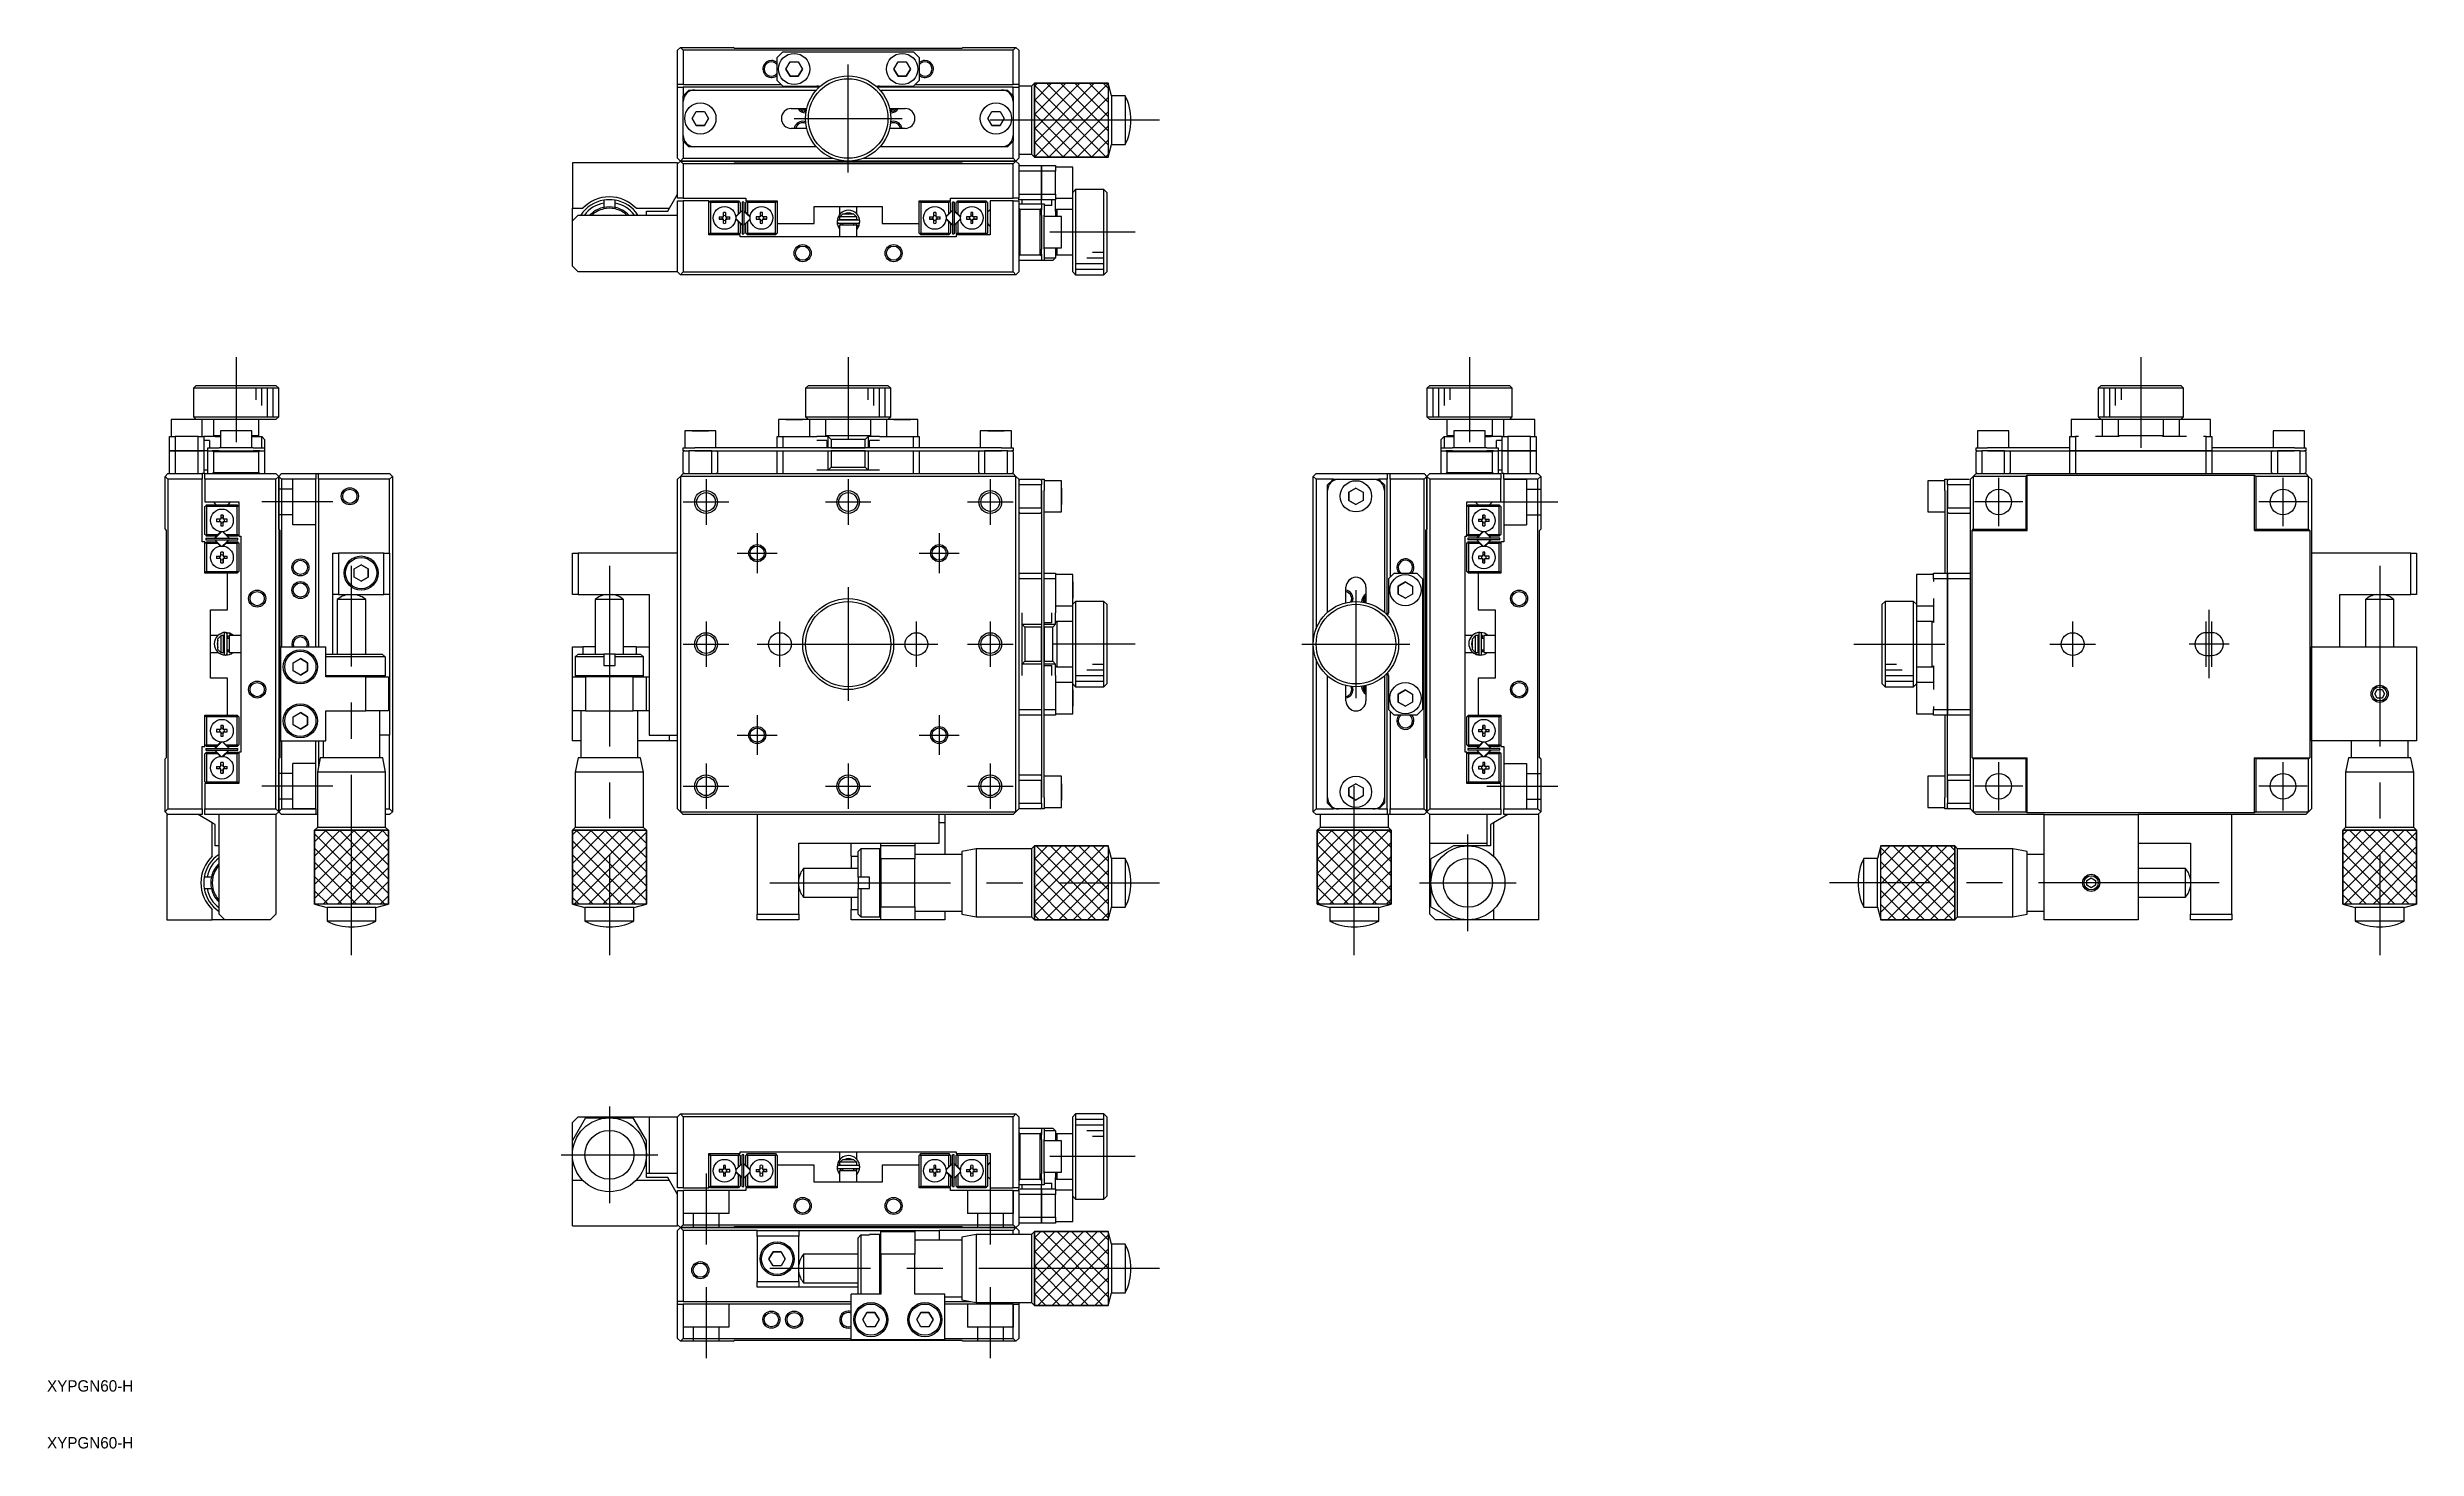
# Model space of a CAD drawing. Extents: x 10 to 427, y 10 to 256.
import ezdxf

# ---------------------------------------------------------------- set-up
doc = ezdxf.new("R2010")
doc.units = 0
doc.linetypes.add('CENTER', pattern=[50.8, 31.75, -6.35, 6.35, -6.35])
doc.linetypes.add('DASHED', pattern=[19.05, 12.7, -6.35])
doc.layers.get('0').update_dxf_attribs({"linetype": 'CONTINUOUS'})
doc.layers.add('CENTER', color=1, linetype='CENTER')
doc.styles.get("Standard").update_dxf_attribs({"font": 'FGP教科書体NT-M'})

msp = doc.modelspace()

# ---------------------------------------------------------------- texts
at = {"color": 7, "linetype": 'CONTINUOUS'}
for p in [(10, 20), (10, 10)]:
    msp.add_text('XYPGN60-H', height=2, dxfattribs=at).set_placement(p)

# ---------------------------------------------------------------- linework, layer by layer
at = {"color": 7, "linetype": 'CONTINUOUS'}
for p, q in [((120.92, 255.97), (121.42, 256.47)), ((120.92, 249.97), (120.92, 255.97)), ((121.42, 256.47), (121.92, 255.97)), ((121.42, 256.47), (130.72, 256.47)), ((121.92, 255.97), (121.92, 249.97)), ((179.92, 255.97), (121.92, 255.97)), ((130.92, 256.27), (130.72, 256.47)), ((170.92, 256.27), (130.92, 256.27)), ((139.42, 255.67), (138.42, 254.67)), ((138.42, 250.67), (138.42, 254.67)), ((139.42, 255.67), (162.42, 255.67)), ((163.42, 254.67), (162.42, 255.67)), ((163.42, 254.67), (163.42, 250.67)), ((171.12, 256.47), (170.92, 256.27)), ((171.12, 256.47), (180.42, 256.47)), ((179.92, 255.97), (180.42, 256.47)), ((179.92, 249.97), (179.92, 255.97)), ((180.42, 256.47), (180.92, 255.97)), ((180.92, 255.97), (180.92, 249.97)), ((138.42, 250.67), (139.42, 249.67)), ((139.98, 252.67), (140.7, 253.92)), ((140.7, 251.42), (139.98, 252.67)), ((139.98, 252.67), (140.7, 251.42)), ((140.7, 253.92), (142.14, 253.92)), ((142.14, 251.42), (140.7, 251.42)), ((140.7, 251.42), (142.14, 251.42)), ((142.14, 253.92), (142.86, 252.67)), ((142.86, 252.67), (142.14, 251.42)), ((142.14, 251.42), (142.86, 252.67)), ((158.98, 252.67), (159.7, 253.92)), ((159.7, 251.42), (158.98, 252.67)), ((158.98, 252.67), (159.7, 251.42)), ((159.7, 253.92), (161.14, 253.92)), ((161.14, 251.42), (159.7, 251.42)), ((159.7, 251.42), (161.14, 251.42)), ((161.14, 253.92), (161.86, 252.67)), ((161.86, 252.67), (161.14, 251.42)), ((161.14, 251.42), (161.86, 252.67)), ((162.42, 249.67), (163.42, 250.67)), ((183.67, 250.17), (183.17, 249.67)), ((183.67, 250.17), (183.67, 237.17)), ((196.67, 250.17), (183.67, 250.17)), ((183.67, 250.17), (196.67, 250.17)), ((183.67, 237.17), (183.67, 250.17)), ((196.67, 250.17), (196.67, 237.17)), ((197.26, 247.97), (196.67, 250.17)), ((196.67, 250.17), (196.67, 237.17)), ((121.92, 249.97), (120.92, 249.97)), ((120.92, 249.47), (120.92, 249.97)), ((120.92, 236.97), (120.92, 249.47)), ((120.92, 249.47), (121.92, 249.47)), ((121.92, 249.97), (139.12, 249.97)), ((145.82, 249.47), (121.92, 249.47)), ((121.92, 249.47), (121.92, 247.97)), ((121.92, 247.97), (122.12, 248.17)), ((121.92, 246.97), (121.92, 247.97)), ((121.92, 240.97), (121.92, 246.97)), ((122.92, 248.97), (122.12, 248.17)), ((122.12, 248.17), (122.12, 247.85)), ((122.92, 248.97), (123.92, 248.97)), ((123.92, 248.97), (145.33, 248.97)), ((139.42, 249.67), (145.42, 249.67)), ((179.92, 249.47), (156.02, 249.47)), ((156.42, 249.67), (162.42, 249.67)), ((156.51, 248.97), (177.92, 248.97)), ((162.72, 249.97), (179.92, 249.97)), ((177.92, 248.97), (178.92, 248.97)), ((179.72, 248.17), (178.92, 248.97)), ((179.72, 247.85), (179.72, 248.17)), ((179.72, 248.17), (179.92, 247.97)), ((180.92, 249.97), (179.92, 249.97)), ((179.92, 247.97), (179.92, 249.47)), ((179.92, 249.47), (180.92, 249.47)), ((179.92, 247.97), (179.92, 246.97)), ((179.92, 246.97), (179.92, 240.97)), ((180.92, 249.97), (180.92, 249.47)), ((183.17, 249.67), (180.92, 249.67)), ((180.92, 249.47), (180.92, 236.97)), ((183.17, 249.67), (183.17, 237.67)), ((197.26, 247.97), (197.26, 239.37)), ((199.67, 247.97), (197.26, 247.97)), ((199.67, 247.97), (199.67, 239.37)), ((123.48, 243.97), (124.2, 245.22)), ((124.2, 242.72), (123.48, 243.97)), ((123.48, 243.97), (124.2, 242.72)), ((124.2, 245.22), (125.64, 245.22)), ((125.64, 242.72), (124.2, 242.72)), ((124.2, 242.72), (125.64, 242.72)), ((125.64, 245.22), (126.36, 243.97)), ((126.36, 243.97), (125.64, 242.72)), ((125.64, 242.72), (126.36, 243.97)), ((140.92, 245.72), (143.63, 245.72)), ((143.63, 242.22), (140.92, 242.22)), ((158.21, 245.72), (160.92, 245.72)), ((160.92, 242.22), (158.21, 242.22)), ((175.48, 243.97), (176.2, 245.22)), ((176.2, 242.72), (175.48, 243.97)), ((175.48, 243.97), (176.2, 242.72)), ((176.2, 245.22), (177.64, 245.22)), ((177.64, 242.72), (176.2, 242.72)), ((176.2, 242.72), (177.64, 242.72)), ((177.64, 245.22), (178.36, 243.97)), ((178.36, 243.97), (177.64, 242.72)), ((177.64, 242.72), (178.36, 243.97)), ((121.92, 239.97), (121.92, 240.97)), ((122.12, 239.77), (121.92, 239.97)), ((121.92, 239.97), (121.92, 236.97)), ((122.12, 240.1), (122.12, 239.77)), ((122.12, 239.77), (122.92, 238.97)), ((123.92, 238.97), (122.92, 238.97)), ((145.33, 238.97), (123.92, 238.97)), ((177.92, 238.97), (156.51, 238.97)), ((178.92, 238.97), (177.92, 238.97)), ((178.92, 238.97), (179.72, 239.77)), ((179.72, 239.77), (179.72, 240.1)), ((179.92, 239.97), (179.72, 239.77)), ((179.92, 240.97), (179.92, 239.97)), ((179.92, 236.97), (179.92, 239.97)), ((180.92, 237.67), (183.17, 237.67)), ((183.17, 237.67), (183.67, 237.17)), ((196.67, 237.17), (197.26, 239.37)), ((197.26, 239.37), (199.67, 239.37)), ((102.42, 236.17), (102.42, 228.17)), ((120.92, 236.17), (102.42, 236.17)), ((120.92, 236.97), (121.42, 236.47)), ((120.92, 235.97), (121.42, 236.47)), ((120.92, 236.17), (120.92, 235.97)), ((120.92, 229.97), (120.92, 235.97)), ((121.42, 236.47), (121.92, 236.97)), ((150.92, 236.47), (121.42, 236.47)), ((121.42, 236.47), (121.92, 235.97)), ((121.42, 236.47), (130.72, 236.47)), ((121.92, 236.97), (148.23, 236.97)), ((179.92, 235.97), (121.92, 235.97)), ((121.92, 235.97), (121.92, 229.97)), ((130.92, 236.27), (130.72, 236.47)), ((170.92, 236.27), (130.92, 236.27)), ((180.42, 236.47), (150.92, 236.47)), ((153.61, 236.97), (179.92, 236.97)), ((171.12, 236.47), (170.92, 236.27)), ((171.12, 236.47), (180.42, 236.47)), ((179.92, 236.97), (180.42, 236.47)), ((179.92, 235.97), (180.42, 236.47)), ((179.92, 229.97), (179.92, 235.97)), ((180.42, 236.47), (180.92, 236.97)), ((180.42, 236.47), (180.92, 235.97)), ((180.92, 235.97), (180.92, 229.97)), ((180.92, 235.67), (184.92, 235.67)), ((184.92, 234.67), (180.92, 234.67)), ((183.67, 237.17), (196.67, 237.17)), ((196.67, 237.17), (183.67, 237.17)), ((184.92, 235.67), (187.42, 235.67)), ((184.92, 234.67), (184.92, 235.67)), ((184.92, 235.67), (184.92, 234.67)), ((187.42, 234.67), (184.92, 234.67)), ((184.92, 234.67), (184.92, 230.67)), ((184.92, 230.67), (184.92, 234.67)), ((187.42, 235.67), (187.42, 234.67)), ((190.42, 235.42), (187.42, 235.42)), ((187.42, 230.67), (187.42, 234.67)), ((190.42, 229.92), (190.42, 235.42)), ((107.92, 229.59), (107.92, 229.08)), ((109.92, 229.08), (109.92, 229.59)), ((109.92, 228.32), (109.92, 229.59)), ((119.48, 228.17), (120.92, 230.67)), ((121.92, 229.97), (120.92, 229.97)), ((120.92, 229.47), (121.92, 229.47)), ((120.92, 216.97), (120.92, 229.47)), ((121.92, 229.97), (132.92, 229.97)), ((121.92, 229.47), (121.92, 216.97)), ((126.42, 229.47), (121.92, 229.47)), ((126.42, 223.47), (126.42, 229.47)), ((126.57, 229.32), (126.42, 229.17)), ((126.57, 229.32), (126.72, 229.47)), ((126.72, 229.17), (126.57, 229.32)), ((126.72, 229.47), (131.62, 229.47)), ((131.62, 229.47), (131.77, 229.32)), ((131.77, 229.32), (131.62, 229.17)), ((131.92, 229.17), (131.77, 229.32)), ((132.57, 229.27), (132.27, 229.27)), ((132.27, 229.27), (132.27, 223.67)), ((132.57, 229.27), (132.57, 223.67)), ((132.92, 229.97), (132.92, 229.47)), ((132.92, 229.47), (138.42, 229.47)), ((133.07, 229.32), (132.92, 229.17)), ((133.07, 229.32), (133.22, 229.47)), ((133.22, 229.17), (133.07, 229.32)), ((138.12, 229.47), (138.27, 229.32)), ((138.27, 229.32), (138.12, 229.17)), ((138.42, 229.17), (138.27, 229.32)), ((138.42, 229.47), (138.42, 225.47)), ((163.42, 229.47), (168.92, 229.47)), ((163.42, 225.47), (163.42, 229.47)), ((163.57, 229.32), (163.42, 229.17)), ((163.57, 229.32), (163.72, 229.47)), ((163.72, 229.17), (163.57, 229.32)), ((168.62, 229.47), (168.77, 229.32)), ((168.77, 229.32), (168.62, 229.17)), ((168.92, 229.17), (168.77, 229.32)), ((168.92, 229.47), (168.92, 229.97)), ((168.92, 229.97), (179.92, 229.97)), ((169.27, 229.27), (169.27, 223.67)), ((169.57, 229.27), (169.27, 229.27)), ((169.57, 229.27), (169.57, 223.67)), ((170.07, 229.32), (169.92, 229.17)), ((170.07, 229.32), (170.22, 229.47)), ((170.22, 229.17), (170.07, 229.32)), ((170.22, 229.47), (175.12, 229.47)), ((175.12, 229.47), (175.27, 229.32)), ((175.27, 229.32), (175.12, 229.17)), ((175.42, 229.17), (175.27, 229.32)), ((175.92, 229.47), (175.92, 223.47)), ((179.92, 229.47), (175.92, 229.47)), ((180.92, 229.97), (179.92, 229.97)), ((179.92, 216.97), (179.92, 229.47)), ((179.92, 229.47), (180.92, 229.47)), ((180.92, 230.67), (184.92, 230.67)), ((180.92, 229.67), (180.92, 229.97)), ((184.92, 229.67), (180.92, 229.67)), ((180.92, 229.47), (180.92, 216.97)), ((181.52, 228.97), (181.52, 229.67)), ((184.92, 230.67), (187.42, 230.67)), ((184.92, 229.67), (184.92, 230.67)), ((184.92, 230.67), (184.92, 229.67)), ((187.42, 229.67), (184.92, 229.67)), ((184.92, 228.97), (184.92, 229.67)), ((186.72, 228.67), (186.72, 229.67)), ((187.42, 230.67), (187.42, 229.67)), ((187.42, 229.92), (190.42, 229.92)), ((187.42, 227.67), (187.42, 229.67)), ((190.92, 231.47), (190.42, 230.97)), ((190.42, 216.97), (190.42, 229.92)), ((190.92, 231.47), (190.92, 216.47)), ((195.92, 231.47), (190.92, 231.47)), ((195.92, 216.47), (195.92, 231.47)), ((196.42, 230.97), (195.92, 231.47)), ((196.42, 230.97), (196.42, 216.97)), ((102.42, 228.17), (104.23, 228.17)), ((102.42, 225.97), (102.42, 228.17)), ((103.42, 226.97), (102.42, 225.97)), ((102.42, 217.97), (102.42, 225.97)), ((103.42, 226.97), (120.92, 226.97)), ((107.92, 229.08), (107.92, 228.32)), ((107.92, 228.32), (107.92, 228.06)), ((109.92, 228.32), (109.92, 229.08)), ((109.92, 228.06), (109.92, 228.32)), ((113.61, 228.17), (119.48, 228.17)), ((115.42, 227.67), (119.19, 227.67)), ((115.42, 226.97), (115.42, 227.67)), ((119.19, 227.67), (119.48, 228.17)), ((126.72, 229.17), (126.72, 223.77)), ((131.62, 229.17), (126.72, 229.17)), ((128.24, 226.67), (128.97, 226.67)), ((128.97, 226.27), (128.24, 226.27)), ((128.24, 226.27), (128.78, 226.27)), ((128.78, 226.27), (128.97, 226.27)), ((128.97, 226.67), (128.97, 227.4)), ((128.97, 225.55), (128.97, 226.27)), ((129.37, 227.4), (129.37, 226.67)), ((129.37, 226.67), (130.1, 226.67)), ((129.37, 226.27), (129.37, 225.55)), ((130.1, 226.27), (129.37, 226.27)), ((129.37, 226.27), (129.56, 226.27)), ((130.1, 226.27), (129.56, 226.27)), ((131.15, 226.71), (131.62, 227.18)), ((131.62, 225.77), (131.15, 226.24)), ((132.24, 227.71), (131.18, 226.65)), ((132.27, 225.28), (131.18, 226.37)), ((131.18, 226.3), (132.24, 225.24)), ((131.62, 227.18), (131.62, 229.17)), ((131.62, 227.18), (131.92, 227.48)), ((131.92, 225.47), (131.62, 225.77)), ((131.62, 223.77), (131.62, 225.77)), ((131.92, 229.17), (131.92, 227.48)), ((131.92, 225.47), (131.92, 223.77)), ((132.57, 227.67), (133.09, 227.15)), ((133.66, 226.65), (132.6, 227.71)), ((132.6, 225.24), (133.66, 226.3)), ((132.92, 227.48), (132.92, 229.17)), ((132.92, 227.48), (133.22, 227.18)), ((133.22, 225.77), (132.92, 225.47)), ((132.92, 223.77), (132.92, 225.47)), ((133.09, 227.15), (133.66, 226.58)), ((133.22, 229.17), (133.22, 227.18)), ((138.12, 229.17), (133.22, 229.17)), ((133.22, 227.18), (133.68, 226.71)), ((133.68, 226.24), (133.22, 225.77)), ((133.22, 225.77), (133.22, 223.77)), ((135.47, 226.67), (134.74, 226.67)), ((134.74, 226.27), (135.47, 226.27)), ((134.74, 226.27), (135.28, 226.27)), ((135.47, 226.27), (135.28, 226.27)), ((135.47, 227.4), (135.47, 226.67)), ((135.47, 226.27), (135.47, 225.55)), ((135.87, 226.67), (135.87, 227.4)), ((136.6, 226.67), (135.87, 226.67)), ((135.87, 225.55), (135.87, 226.27)), ((135.87, 226.27), (136.6, 226.27)), ((136.06, 226.27), (135.87, 226.27)), ((136.6, 226.27), (136.06, 226.27)), ((138.12, 223.77), (138.12, 229.17)), ((138.42, 225.47), (138.42, 223.77)), ((138.42, 225.47), (144.92, 225.47)), ((144.92, 225.47), (144.92, 228.47)), ((144.92, 228.47), (156.92, 228.47)), ((149.11, 225.1), (149.11, 225.1)), ((149.11, 225.1), (149.11, 225.1)), ((149.11, 225.1), (149.11, 225.09)), ((149.11, 225.09), (149.12, 225.09)), ((149.12, 225.09), (149.12, 225.09)), ((149.12, 225.09), (149.12, 225.09)), ((149.12, 225.09), (149.12, 225.09)), ((149.12, 225.09), (149.12, 225.08)), ((149.12, 225.08), (149.12, 225.08)), ((149.12, 225.08), (149.14, 225.03)), ((152.73, 226.07), (149.23, 226.07)), ((149.23, 225.57), (152.73, 225.57)), ((149.42, 228.47), (149.42, 227.07)), ((149.47, 226.67), (149.42, 226.67)), ((149.42, 226.67), (149.42, 226.17)), ((149.42, 226.17), (152.42, 226.17)), ((152.42, 225.17), (149.42, 225.17)), ((149.42, 225.17), (149.42, 223.17)), ((149.47, 226.67), (150, 227.17)), ((152.36, 226.67), (149.47, 226.67)), ((149.5, 226.07), (149.52, 226.17)), ((149.62, 225.17), (149.5, 225.57)), ((149.58, 225.38), (149.59, 225.39)), ((149.58, 225.37), (149.58, 225.38)), ((149.58, 225.35), (149.58, 225.37)), ((149.58, 225.34), (149.58, 225.35)), ((149.58, 225.33), (149.58, 225.34)), ((149.58, 225.32), (149.58, 225.33)), ((149.58, 225.3), (149.58, 225.32)), ((149.58, 225.29), (149.58, 225.3)), ((149.58, 225.28), (149.58, 225.29)), ((149.58, 225.27), (149.58, 225.28)), ((149.59, 225.25), (149.58, 225.27)), ((149.59, 225.41), (149.6, 225.42)), ((149.59, 225.4), (149.59, 225.41)), ((149.59, 225.39), (149.59, 225.4)), ((149.59, 225.24), (149.59, 225.25)), ((149.6, 225.23), (149.59, 225.24)), ((149.6, 225.44), (149.61, 225.45)), ((149.6, 225.42), (149.6, 225.44)), ((149.6, 225.23), (149.6, 225.23)), ((149.6, 225.23), (149.6, 225.23)), ((149.61, 225.45), (149.62, 225.46)), ((149.62, 225.47), (149.63, 225.48)), ((149.62, 225.46), (149.62, 225.47)), ((149.63, 225.48), (149.64, 225.49)), ((149.92, 225.47), (149.63, 225.47)), ((149.64, 225.49), (149.65, 225.5)), ((149.65, 225.5), (149.66, 225.5)), ((149.66, 225.51), (149.67, 225.52)), ((149.66, 225.5), (149.66, 225.51)), ((149.67, 225.52), (149.68, 225.53)), ((149.68, 225.53), (149.69, 225.53)), ((149.69, 225.53), (149.71, 225.54)), ((149.71, 225.54), (149.72, 225.55)), ((149.72, 225.55), (149.73, 225.55)), ((149.73, 225.55), (149.74, 225.56)), ((149.74, 225.56), (149.75, 225.56)), ((149.75, 225.56), (149.76, 225.56)), ((149.76, 225.56), (149.77, 225.57)), ((149.77, 225.57), (149.79, 225.57)), ((149.79, 225.57), (149.8, 225.57)), ((149.8, 225.57), (149.81, 225.57)), ((149.81, 225.57), (149.82, 225.57)), ((149.82, 225.57), (149.83, 225.57)), ((149.92, 226.17), (149.92, 226.07)), ((149.92, 226.17), (149.92, 226.07)), ((149.92, 225.57), (149.92, 225.17)), ((149.92, 225.57), (149.92, 225.47)), ((150, 227.17), (151.84, 227.17)), ((151.84, 227.17), (152.36, 226.67)), ((151.92, 226.07), (151.92, 226.17)), ((151.92, 226.07), (151.92, 226.17)), ((151.92, 225.17), (151.92, 225.57)), ((151.92, 225.47), (151.92, 225.57)), ((152.32, 225.47), (151.92, 225.47)), ((152.12, 225.57), (152.14, 225.57)), ((152.14, 225.57), (152.15, 225.57)), ((152.15, 225.57), (152.16, 225.57)), ((152.16, 225.57), (152.17, 225.57)), ((152.17, 225.57), (152.18, 225.56)), ((152.18, 225.56), (152.2, 225.56)), ((152.2, 225.56), (152.21, 225.56)), ((152.21, 225.56), (152.22, 225.55)), ((152.22, 225.55), (152.23, 225.55)), ((152.23, 225.55), (152.24, 225.54)), ((152.24, 225.54), (152.25, 225.54)), ((152.25, 225.54), (152.26, 225.53)), ((152.26, 225.53), (152.27, 225.52)), ((152.27, 225.52), (152.28, 225.52)), ((152.28, 225.52), (152.29, 225.51)), ((152.29, 225.51), (152.3, 225.5)), ((152.3, 225.5), (152.31, 225.49)), ((152.31, 225.49), (152.32, 225.48)), ((152.32, 225.48), (152.32, 225.47)), ((152.32, 225.47), (152.33, 225.46)), ((152.33, 225.46), (152.34, 225.45)), ((152.36, 225.23), (152.33, 225.17)), ((152.34, 225.45), (152.34, 225.44)), ((152.34, 225.44), (152.35, 225.43)), ((152.35, 225.43), (152.36, 225.42)), ((152.36, 225.24), (152.35, 225.23)), ((152.36, 225.22), (152.35, 225.23)), ((152.35, 225.23), (152.35, 225.23)), ((152.35, 225.22), (152.36, 225.22)), ((152.42, 225.17), (152.35, 225.22)), ((152.42, 226.67), (152.36, 226.67)), ((152.36, 225.42), (152.36, 225.41)), ((152.36, 225.41), (152.36, 225.4)), ((152.36, 225.4), (152.37, 225.38)), ((152.37, 225.26), (152.36, 225.25)), ((152.36, 225.25), (152.36, 225.24)), ((152.37, 225.21), (152.36, 225.22)), ((152.36, 225.22), (152.36, 225.22)), ((152.37, 225.38), (152.37, 225.37)), ((152.37, 225.37), (152.37, 225.36)), ((152.37, 225.36), (152.37, 225.35)), ((152.37, 225.35), (152.37, 225.33)), ((152.37, 225.33), (152.37, 225.32)), ((152.37, 225.32), (152.37, 225.31)), ((152.37, 225.31), (152.37, 225.3)), ((152.37, 225.3), (152.37, 225.29)), ((152.37, 225.29), (152.37, 225.27)), ((152.37, 225.27), (152.37, 225.26)), ((152.38, 225.2), (152.37, 225.21)), ((152.37, 225.21), (152.37, 225.21)), ((152.39, 225.2), (152.38, 225.2)), ((152.4, 225.19), (152.39, 225.2)), ((152.41, 225.18), (152.4, 225.19)), ((152.42, 225.18), (152.41, 225.18)), ((152.42, 227.2), (152.42, 228.47)), ((152.42, 226.17), (152.42, 226.67)), ((152.42, 226.23), (152.46, 226.07)), ((152.43, 225.17), (152.42, 225.18)), ((152.81, 225.03), (152.42, 225.17)), ((152.42, 223.17), (152.42, 225.17)), ((152.45, 225.16), (152.43, 225.17)), ((152.46, 225.15), (152.45, 225.16)), ((152.48, 225.15), (152.46, 225.15)), ((152.5, 225.14), (152.48, 225.15)), ((152.51, 225.13), (152.5, 225.14)), ((152.53, 225.12), (152.51, 225.13)), ((152.55, 225.11), (152.53, 225.12)), ((152.57, 225.11), (152.55, 225.11)), ((152.58, 225.1), (152.57, 225.11)), ((152.6, 225.09), (152.58, 225.1)), ((152.62, 225.08), (152.6, 225.09)), ((152.64, 225.08), (152.62, 225.08)), ((152.65, 225.07), (152.64, 225.08)), ((152.67, 225.06), (152.65, 225.07)), ((152.69, 225.06), (152.67, 225.06)), ((152.7, 225.05), (152.69, 225.06)), ((152.72, 225.05), (152.7, 225.05)), ((152.81, 225.03), (152.97, 225.79)), ((152.81, 225.03), (152.83, 225.07)), ((152.83, 225.57), (152.82, 225.59)), ((152.84, 225.54), (152.83, 225.57)), ((152.83, 225.07), (152.84, 225.1)), ((152.85, 225.5), (152.84, 225.54)), ((152.84, 225.1), (152.85, 225.14)), ((152.86, 225.47), (152.85, 225.5)), ((152.85, 225.14), (152.86, 225.17)), ((152.87, 225.43), (152.86, 225.47)), ((152.86, 225.21), (152.87, 225.25)), ((152.86, 225.17), (152.86, 225.21)), ((152.87, 225.39), (152.87, 225.43)), ((152.87, 225.36), (152.87, 225.39)), ((152.87, 225.32), (152.87, 225.36)), ((152.87, 225.28), (152.87, 225.32)), ((152.87, 225.25), (152.87, 225.28)), ((156.92, 228.47), (156.92, 225.47)), ((156.92, 225.47), (163.42, 225.47)), ((163.42, 223.77), (163.42, 225.47)), ((168.62, 229.17), (163.72, 229.17)), ((163.72, 229.17), (163.72, 223.77)), ((165.24, 226.67), (165.97, 226.67)), ((165.97, 226.27), (165.24, 226.27)), ((165.24, 226.27), (165.78, 226.27)), ((165.78, 226.27), (165.97, 226.27)), ((165.97, 226.67), (165.97, 227.4)), ((165.97, 225.55), (165.97, 226.27)), ((166.37, 227.4), (166.37, 226.67)), ((166.37, 226.67), (167.1, 226.67)), ((166.37, 226.27), (166.37, 225.55)), ((167.1, 226.27), (166.37, 226.27)), ((166.37, 226.27), (166.56, 226.27)), ((167.1, 226.27), (166.56, 226.27)), ((168.15, 226.71), (168.62, 227.18)), ((168.62, 225.77), (168.15, 226.24)), ((169.24, 227.71), (168.18, 226.65)), ((168.75, 225.8), (168.18, 226.37)), ((168.18, 226.3), (169.24, 225.24)), ((168.62, 227.18), (168.62, 229.17)), ((168.62, 227.18), (168.92, 227.48)), ((168.62, 223.77), (168.62, 225.77)), ((168.92, 225.47), (168.62, 225.77)), ((169.27, 225.28), (168.75, 225.8)), ((168.92, 229.17), (168.92, 227.48)), ((168.92, 225.47), (168.92, 223.77)), ((169.57, 227.67), (170.66, 226.58)), ((170.66, 226.65), (169.6, 227.71)), ((169.6, 225.24), (170.66, 226.3)), ((169.92, 227.48), (169.92, 229.17)), ((169.92, 227.48), (170.22, 227.18)), ((170.22, 225.77), (169.92, 225.47)), ((169.92, 223.77), (169.92, 225.47)), ((175.12, 229.17), (170.22, 229.17)), ((170.22, 229.17), (170.22, 227.18)), ((170.22, 227.18), (170.68, 226.71)), ((170.68, 226.24), (170.22, 225.77)), ((170.22, 225.77), (170.22, 223.77)), ((172.47, 226.67), (171.74, 226.67)), ((171.74, 226.27), (172.47, 226.27)), ((171.74, 226.27), (172.28, 226.27)), ((172.47, 226.27), (172.28, 226.27)), ((172.47, 227.4), (172.47, 226.67)), ((172.47, 226.27), (172.47, 225.55)), ((172.87, 226.67), (172.87, 227.4)), ((173.6, 226.67), (172.87, 226.67)), ((172.87, 225.55), (172.87, 226.27)), ((172.87, 226.27), (173.6, 226.27)), ((173.06, 226.27), (172.87, 226.27)), ((173.6, 226.27), (173.06, 226.27)), ((175.12, 223.77), (175.12, 229.17)), ((175.42, 229.17), (175.42, 223.77)), ((175.67, 227.72), (175.42, 227.47)), ((175.42, 225.47), (175.67, 225.22)), ((175.92, 227.97), (175.67, 227.72)), ((175.67, 225.22), (175.92, 224.97)), ((180.92, 228.97), (184.92, 228.97)), ((180.92, 228.17), (181.12, 227.97)), ((181.12, 227.97), (181.12, 219.97)), ((184.72, 227.97), (181.12, 227.97)), ((184.72, 227.97), (184.92, 228.17)), ((184.72, 219.97), (184.72, 227.97)), ((184.92, 228.97), (184.92, 228.17)), ((184.92, 228.97), (185.42, 228.97)), ((184.92, 228.17), (184.92, 227.85)), ((184.92, 227.85), (184.92, 228.17)), ((184.92, 226.97), (184.92, 227.85)), ((184.92, 226.97), (184.92, 220.97)), ((185.42, 228.97), (185.42, 226.97)), ((186.72, 228.67), (185.42, 228.67)), ((185.42, 220.97), (185.42, 226.97)), ((188.42, 226.72), (185.42, 226.72)), ((187.62, 227.97), (187.42, 227.77)), ((187.42, 227.67), (187.42, 226.72)), ((187.62, 227.97), (187.62, 226.72)), ((190.42, 227.97), (187.62, 227.97)), ((188.42, 221.22), (188.42, 226.72)), ((126.42, 223.77), (126.57, 223.62)), ((131.92, 223.47), (126.42, 223.47)), ((126.57, 223.62), (126.72, 223.77)), ((126.72, 223.47), (126.57, 223.62)), ((126.72, 223.77), (131.62, 223.77)), ((131.62, 223.77), (131.77, 223.62)), ((131.77, 223.62), (131.62, 223.47)), ((131.77, 223.62), (131.92, 223.77)), ((131.92, 223.17), (131.92, 223.47)), ((169.92, 223.17), (131.92, 223.17)), ((132.27, 223.67), (132.57, 223.67)), ((132.92, 223.77), (133.07, 223.62)), ((133.07, 223.62), (133.22, 223.77)), ((133.22, 223.47), (133.07, 223.62)), ((133.22, 223.77), (138.12, 223.77)), ((138.12, 223.47), (133.22, 223.47)), ((138.12, 223.77), (138.27, 223.62)), ((138.27, 223.62), (138.12, 223.47)), ((138.27, 223.62), (138.42, 223.77)), ((149.14, 225.03), (149.14, 225.04)), ((149.14, 225.04), (149.14, 225.04)), ((149.14, 225.04), (149.14, 225.04)), ((152.42, 224.44), (152.81, 225.03)), ((152.73, 225.04), (152.72, 225.05)), ((152.75, 225.04), (152.73, 225.04)), ((152.76, 225.04), (152.75, 225.04)), ((152.77, 225.03), (152.76, 225.04)), ((152.78, 225.03), (152.77, 225.03)), ((152.79, 225.03), (152.78, 225.03)), ((152.78, 224.95), (152.81, 225.03)), ((152.8, 225.03), (152.79, 225.03)), ((152.81, 225.03), (152.8, 225.03)), ((152.8, 225.03), (152.8, 225.03)), ((152.81, 225.04), (152.81, 225.03)), ((152.81, 225.03), (152.81, 225.03)), ((152.81, 225.03), (152.81, 225.03)), ((152.81, 225.03), (152.81, 225.03)), ((163.42, 223.77), (163.57, 223.62)), ((163.57, 223.62), (163.72, 223.77)), ((163.72, 223.47), (163.57, 223.62)), ((163.72, 223.77), (168.62, 223.77)), ((168.62, 223.47), (163.72, 223.47)), ((168.62, 223.77), (168.77, 223.62)), ((168.77, 223.62), (168.62, 223.47)), ((168.77, 223.62), (168.92, 223.77)), ((169.27, 223.67), (169.57, 223.67)), ((169.92, 223.77), (170.07, 223.62)), ((169.92, 223.47), (169.92, 223.17)), ((175.92, 223.47), (169.92, 223.47)), ((170.07, 223.62), (170.22, 223.77)), ((170.22, 223.47), (170.07, 223.62)), ((170.22, 223.77), (175.12, 223.77)), ((175.12, 223.77), (175.27, 223.62)), ((175.27, 223.62), (175.12, 223.47)), ((175.27, 223.62), (175.42, 223.77)), ((184.92, 220.1), (184.92, 220.97)), ((185.42, 221.22), (188.42, 221.22)), ((185.42, 220.97), (185.42, 218.97)), ((187.42, 221.22), (187.42, 219.47)), ((187.62, 221.22), (187.62, 219.97)), ((102.42, 217.97), (103.42, 216.97)), ((120.92, 216.97), (103.42, 216.97)), ((120.92, 216.97), (121.42, 216.47)), ((121.42, 216.47), (121.92, 216.97)), ((121.92, 216.97), (179.92, 216.97)), ((179.92, 216.97), (180.42, 216.47)), ((180.42, 216.47), (180.92, 216.97)), ((181.12, 219.97), (180.92, 219.77)), ((184.92, 218.97), (180.92, 218.97)), ((181.12, 219.97), (184.72, 219.97)), ((184.92, 219.77), (184.72, 219.97)), ((184.92, 220.1), (184.92, 219.77)), ((184.92, 219.77), (184.92, 220.1)), ((184.92, 219.77), (184.92, 218.97)), ((185.42, 218.97), (184.92, 218.97)), ((185.42, 219.47), (187.42, 219.47)), ((186.92, 218.97), (185.42, 218.97)), ((187.42, 219.47), (186.92, 218.97)), ((187.42, 220.17), (187.62, 219.97)), ((187.62, 219.97), (190.42, 219.97)), ((190.42, 216.97), (190.92, 216.47)), ((195.92, 216.47), (196.42, 216.97)), ((180.42, 216.47), (121.42, 216.47)), ((190.92, 216.47), (195.92, 216.47)), ((36.26, 197), (35.76, 196.5)), ((50.76, 196.5), (35.76, 196.5)), ((35.76, 196.5), (35.76, 191.5)), ((36.26, 197), (50.26, 197)), ((50.76, 196.5), (50.26, 197)), ((50.76, 191.5), (50.76, 196.5)), ((143.92, 197), (143.42, 196.5)), ((158.42, 196.5), (143.42, 196.5)), ((143.42, 196.5), (143.42, 191.5)), ((143.92, 197), (157.92, 197)), ((158.42, 196.5), (157.92, 197)), ((158.42, 191.5), (158.42, 196.5)), ((253.24, 197), (252.74, 196.5)), ((267.74, 196.5), (252.74, 196.5)), ((252.74, 196.5), (252.74, 191.5)), ((253.24, 197), (267.24, 197)), ((267.74, 196.5), (267.24, 197)), ((267.74, 191.5), (267.74, 196.5)), ((371.32, 197), (370.82, 196.5)), ((378.32, 196.5), (370.82, 196.5)), ((370.82, 196.5), (370.82, 191.5)), ((371.32, 197), (378.32, 197)), ((371.32, 197), (385.32, 197)), ((378.32, 197), (385.32, 197)), ((385.82, 196.5), (378.32, 196.5)), ((385.82, 196.5), (385.32, 197)), ((385.82, 191.5), (385.82, 196.5)), ((31.56, 185.5), (31.56, 188)), ((31.56, 188), (32.56, 188)), ((37.31, 191), (31.81, 191)), ((31.81, 191), (31.81, 188)), ((32.56, 188), (32.56, 185.5)), ((36.56, 188), (32.56, 188)), ((35.76, 191.5), (50.76, 191.5)), ((35.76, 191.5), (36.26, 191)), ((36.56, 185.5), (36.56, 188)), ((36.56, 188), (37.56, 188)), ((50.26, 191), (37.31, 191)), ((37.31, 188), (37.31, 191)), ((37.56, 188), (37.56, 185.5)), ((39.56, 188), (37.56, 188)), ((39.26, 191), (39.26, 188.2)), ((39.26, 188.2), (40.51, 188.2)), ((39.26, 188.2), (39.46, 188)), ((39.56, 188), (40.51, 188)), ((46.01, 189), (40.51, 189)), ((40.51, 189), (40.51, 186)), ((46.01, 186), (46.01, 189)), ((46.01, 188.2), (47.26, 188.2)), ((46.01, 188), (47.76, 188)), ((47.06, 188), (47.26, 188.2)), ((47.26, 188.2), (47.26, 191)), ((47.76, 186), (47.76, 188)), ((47.76, 188), (48.26, 187.5)), ((50.26, 191), (50.76, 191.5)), ((124.92, 189), (122.17, 189)), ((127.67, 189), (122.17, 189)), ((122.17, 189), (122.17, 186)), ((124.2, 189), (123.48, 189)), ((123.48, 189), (124.2, 189)), ((125.64, 189), (124.2, 189)), ((124.2, 189), (125.64, 189)), ((127.67, 189), (124.92, 189)), ((126.36, 189), (125.64, 189)), ((125.64, 189), (126.36, 189)), ((127.67, 186), (127.67, 189)), ((138.42, 186), (138.42, 188)), ((138.42, 188), (139.42, 188)), ((141.42, 191), (138.67, 191)), ((143.92, 191), (138.67, 191)), ((138.67, 191), (138.67, 188)), ((139.42, 188), (139.42, 186)), ((139.42, 188), (145.42, 188)), ((140.7, 191), (139.98, 191)), ((139.98, 191), (140.7, 191)), ((142.14, 191), (140.7, 191)), ((140.7, 191), (142.14, 191)), ((143.92, 191), (141.42, 191)), ((142.86, 191), (142.14, 191)), ((142.14, 191), (142.86, 191)), ((143.42, 191.5), (150.92, 191.5)), ((143.42, 191.5), (143.92, 191)), ((146.92, 191), (143.92, 191)), ((150.92, 191), (143.92, 191)), ((144.17, 188), (144.17, 191)), ((147.12, 188), (145.42, 188)), ((154.92, 191), (146.92, 191)), ((150.92, 191), (146.92, 191)), ((146.92, 191), (146.92, 188.2)), ((146.92, 188.2), (150.92, 188.2)), ((146.92, 188.2), (147.12, 188)), ((147.42, 188), (147.12, 188)), ((147.42, 188), (147.12, 188)), ((147.42, 186), (147.42, 188)), ((147.42, 188), (147.92, 187.5)), ((150.92, 191.5), (158.42, 191.5)), ((157.92, 191), (150.92, 191)), ((154.92, 191), (150.92, 191)), ((150.92, 188.2), (154.92, 188.2)), ((154.42, 188), (153.92, 187.5)), ((154.72, 188), (154.42, 188)), ((154.72, 188), (154.42, 188)), ((154.42, 188), (154.42, 186)), ((154.72, 188), (154.92, 188.2)), ((156.42, 188), (154.72, 188)), ((157.92, 191), (154.92, 191)), ((154.92, 188.2), (154.92, 191)), ((156.42, 188), (162.42, 188)), ((157.67, 191), (157.67, 188)), ((160.42, 191), (157.91, 191)), ((163.17, 191), (157.91, 191)), ((157.92, 191), (158.42, 191.5)), ((159.7, 191), (158.98, 191)), ((158.98, 191), (159.7, 191)), ((161.14, 191), (159.7, 191)), ((159.7, 191), (161.14, 191)), ((163.17, 191), (160.42, 191)), ((161.86, 191), (161.14, 191)), ((161.14, 191), (161.86, 191)), ((162.42, 186), (162.42, 188)), ((162.42, 188), (163.42, 188)), ((163.17, 188), (163.17, 191)), ((163.42, 188), (163.42, 186)), ((176.92, 189), (174.17, 189)), ((179.67, 189), (174.17, 189)), ((174.17, 189), (174.17, 186)), ((176.2, 189), (175.48, 189)), ((175.48, 189), (176.2, 189)), ((177.64, 189), (176.2, 189)), ((176.2, 189), (177.64, 189)), ((179.67, 189), (176.92, 189)), ((178.36, 189), (177.64, 189)), ((177.64, 189), (178.36, 189)), ((179.67, 186), (179.67, 189)), ((252.74, 191.5), (267.74, 191.5)), ((252.74, 191.5), (253.24, 191)), ((266.19, 191), (253.24, 191)), ((255.74, 188), (255.24, 187.5)), ((255.74, 188), (255.74, 186)), ((255.74, 188), (257.49, 188)), ((256.24, 191), (256.24, 188.2)), ((256.24, 188.2), (257.49, 188.2)), ((256.24, 188.2), (256.44, 188)), ((262.99, 189), (257.49, 189)), ((257.49, 189), (257.49, 186)), ((262.99, 186), (262.99, 189)), ((262.99, 188.2), (264.24, 188.2)), ((262.99, 188), (263.94, 188)), ((265.94, 188), (263.94, 188)), ((264.04, 188), (264.24, 188.2)), ((264.24, 188.2), (264.24, 191)), ((265.94, 185.5), (265.94, 188)), ((265.94, 188), (266.94, 188)), ((271.69, 191), (266.19, 191)), ((266.19, 191), (266.19, 188)), ((266.94, 188), (266.94, 185.5)), ((270.94, 188), (266.94, 188)), ((267.24, 191), (267.74, 191.5)), ((270.94, 185.5), (270.94, 188)), ((270.94, 188), (271.94, 188)), ((271.69, 188), (271.69, 191)), ((271.94, 188), (271.94, 185.5)), ((352.32, 189), (349.57, 189)), ((349.57, 189), (349.57, 186)), ((355.07, 189), (352.32, 189)), ((355.07, 186), (355.07, 189)), ((365.82, 185.5), (365.82, 188)), ((365.82, 188), (366.82, 188)), ((368.82, 191), (366.07, 191)), ((366.07, 191), (366.07, 188)), ((366.82, 188), (366.82, 185.5)), ((367.32, 188), (366.82, 188)), ((371.57, 191), (368.82, 191)), ((374.52, 188), (370.32, 188)), ((370.82, 191.5), (385.82, 191.5)), ((370.82, 191.5), (371.32, 191)), ((385.07, 191), (371.57, 191)), ((371.57, 188), (371.57, 191)), ((374.32, 191), (374.32, 188.2)), ((374.32, 188.2), (382.32, 188.2)), ((374.32, 188.2), (374.52, 188)), ((382.12, 188), (382.32, 188.2)), ((386.32, 188), (382.12, 188)), ((382.32, 188.2), (382.32, 191)), ((387.82, 191), (385.07, 191)), ((385.07, 191), (385.07, 188)), ((385.32, 191), (385.82, 191.5)), ((390.57, 191), (387.82, 191)), ((389.82, 188), (389.32, 188)), ((389.82, 185.5), (389.82, 188)), ((389.82, 188), (390.82, 188)), ((390.57, 188), (390.57, 191)), ((390.82, 188), (390.82, 185.5)), ((404.32, 189), (401.57, 189)), ((401.57, 189), (401.57, 186)), ((407.07, 189), (404.32, 189)), ((407.07, 186), (407.07, 189)), ((32.56, 185.5), (31.56, 185.5)), ((31.56, 181.5), (31.56, 185.5)), ((31.56, 185.5), (32.56, 185.5)), ((32.56, 185.5), (36.56, 185.5)), ((32.56, 185.5), (32.56, 181.5)), ((36.56, 185.5), (32.56, 185.5)), ((37.56, 185.5), (36.56, 185.5)), ((36.56, 181.5), (36.56, 185.5)), ((36.56, 185.5), (37.56, 185.5)), ((38.56, 187.3), (37.56, 187.3)), ((37.56, 185.5), (37.56, 181.5)), ((38.26, 185.5), (37.56, 185.5)), ((38.26, 185.5), (38.26, 186)), ((38.26, 186), (40.26, 186)), ((38.26, 181.5), (38.26, 185.5)), ((38.26, 185.5), (39.06, 185.5)), ((38.56, 187.3), (38.56, 186)), ((39.26, 185.3), (39.06, 185.5)), ((39.06, 185.5), (39.39, 185.5)), ((39.39, 185.5), (39.06, 185.5)), ((39.26, 185.3), (39.26, 181.7)), ((47.26, 185.3), (39.26, 185.3)), ((40.26, 185.5), (39.39, 185.5)), ((46.26, 186), (40.26, 186)), ((40.26, 185.5), (46.26, 185.5)), ((46.26, 186), (48.26, 186)), ((47.13, 185.5), (46.26, 185.5)), ((47.13, 185.5), (47.46, 185.5)), ((47.46, 185.5), (47.13, 185.5)), ((47.46, 185.5), (47.26, 185.3)), ((47.26, 181.7), (47.26, 185.3)), ((47.46, 185.5), (48.26, 185.5)), ((48.26, 187.5), (48.26, 186)), ((48.26, 186), (48.26, 185.5)), ((48.26, 185.5), (48.26, 181.5)), ((121.92, 185.5), (121.92, 186)), ((121.92, 186), (123.92, 186)), ((122.12, 185.5), (121.92, 185.3)), ((122.12, 185.5), (121.92, 185.5)), ((121.92, 181.7), (121.92, 185.3)), ((122.12, 185.5), (122.92, 185.5)), ((123.92, 185.5), (122.92, 185.5)), ((122.92, 185.5), (122.92, 181.5)), ((123.92, 185.5), (122.92, 185.5)), ((147.92, 186), (123.92, 186)), ((126.92, 185.5), (123.92, 185.5)), ((123.92, 185.5), (126.92, 185.5)), ((126.92, 181.5), (126.92, 185.5)), ((126.92, 185.5), (147.92, 185.5)), ((127.92, 185.3), (127.72, 185.5)), ((127.92, 185.3), (127.92, 181.7)), ((138.42, 181.5), (138.42, 185.5)), ((139.42, 185.5), (139.42, 181.5)), ((147.15, 187.3), (145.42, 187.3)), ((147.15, 187.3), (147.15, 186)), ((147.42, 182.1), (147.42, 185.5)), ((147.92, 187.5), (147.92, 186)), ((153.92, 187.5), (147.92, 187.5)), ((147.92, 186), (153.92, 186)), ((153.92, 186), (147.92, 186)), ((147.92, 185.5), (153.92, 185.5)), ((147.92, 185.5), (147.92, 182.6)), ((153.92, 185.5), (147.92, 185.5)), ((153.92, 186), (153.92, 187.5)), ((177.92, 186), (153.92, 186)), ((153.92, 185.5), (174.92, 185.5)), ((153.92, 182.6), (153.92, 185.5)), ((154.42, 185.5), (154.42, 182.1)), ((156.42, 187.3), (154.69, 187.3)), ((154.69, 186), (154.69, 187.3)), ((162.42, 181.5), (162.42, 185.5)), ((163.42, 185.5), (163.42, 181.5)), ((174.12, 185.5), (173.92, 185.3)), ((173.92, 181.7), (173.92, 185.3)), ((174.92, 185.5), (174.92, 181.5)), ((177.92, 185.5), (174.92, 185.5)), ((174.92, 185.5), (177.92, 185.5)), ((177.92, 186), (179.92, 186)), ((178.92, 185.5), (177.92, 185.5)), ((178.92, 185.5), (177.92, 185.5)), ((178.92, 181.5), (178.92, 185.5)), ((178.92, 185.5), (179.72, 185.5)), ((179.92, 185.3), (179.72, 185.5)), ((179.92, 185.5), (179.72, 185.5)), ((179.92, 186), (179.92, 185.5)), ((179.92, 185.3), (179.92, 181.7)), ((255.24, 186), (255.24, 187.5)), ((255.24, 185.5), (255.24, 186)), ((255.24, 186), (257.24, 186)), ((255.24, 181.5), (255.24, 185.5)), ((255.24, 185.5), (256.04, 185.5)), ((256.24, 185.3), (256.04, 185.5)), ((256.04, 185.5), (256.37, 185.5)), ((256.37, 185.5), (256.04, 185.5)), ((256.24, 185.3), (256.24, 181.7)), ((264.24, 185.3), (256.24, 185.3)), ((257.24, 185.5), (256.37, 185.5)), ((263.24, 186), (257.24, 186)), ((257.24, 185.5), (263.24, 185.5)), ((263.24, 186), (265.24, 186)), ((264.12, 185.5), (263.24, 185.5)), ((264.12, 185.5), (264.44, 185.5)), ((264.44, 185.5), (264.12, 185.5)), ((264.44, 185.5), (264.24, 185.3)), ((264.24, 181.7), (264.24, 185.3)), ((264.44, 185.5), (265.24, 185.5)), ((265.94, 187.3), (264.94, 187.3)), ((264.94, 186), (264.94, 187.3)), ((265.24, 186), (265.24, 185.5)), ((265.24, 185.5), (265.24, 181.5)), ((265.94, 185.5), (265.24, 185.5)), ((266.94, 185.5), (265.94, 185.5)), ((265.94, 181.5), (265.94, 185.5)), ((265.94, 185.5), (266.94, 185.5)), ((266.94, 185.5), (270.94, 185.5)), ((266.94, 185.5), (266.94, 181.5)), ((270.94, 185.5), (266.94, 185.5)), ((271.94, 185.5), (270.94, 185.5)), ((270.94, 181.5), (270.94, 185.5)), ((270.94, 185.5), (271.94, 185.5)), ((271.94, 185.5), (271.94, 181.5)), ((349.32, 185.5), (349.32, 186)), ((349.32, 186), (351.32, 186)), ((349.52, 185.5), (349.32, 185.3)), ((349.52, 185.5), (349.32, 185.5)), ((349.32, 181.7), (349.32, 185.3)), ((349.52, 185.5), (350.32, 185.5)), ((350.32, 185.5), (350.32, 181.5)), ((351.32, 185.5), (350.32, 185.5)), ((351.32, 185.5), (350.32, 185.5)), ((365.82, 186), (351.32, 186)), ((354.32, 185.5), (351.32, 185.5)), ((351.32, 185.5), (354.32, 185.5)), ((354.32, 181.5), (354.32, 185.5)), ((354.32, 185.5), (365.82, 185.5)), ((355.32, 185.3), (355.12, 185.5)), ((355.32, 185.3), (355.32, 181.7)), ((366.82, 185.5), (365.82, 185.5)), ((365.82, 181.5), (365.82, 185.5)), ((365.82, 185.5), (366.82, 185.5)), ((366.82, 185.5), (389.82, 185.5)), ((366.82, 185.5), (366.82, 181.5)), ((389.82, 185.5), (366.82, 185.5)), ((390.82, 185.5), (389.82, 185.5)), ((389.82, 181.5), (389.82, 185.5)), ((389.82, 185.5), (390.82, 185.5)), ((405.32, 186), (390.82, 186)), ((390.82, 185.5), (402.32, 185.5)), ((390.82, 185.5), (390.82, 181.5)), ((401.52, 185.5), (401.32, 185.3)), ((401.32, 181.7), (401.32, 185.3)), ((402.32, 185.5), (402.32, 181.5)), ((405.32, 185.5), (402.32, 185.5)), ((402.32, 185.5), (405.32, 185.5)), ((405.32, 186), (407.32, 186)), ((406.32, 185.5), (405.32, 185.5)), ((406.32, 185.5), (405.32, 185.5)), ((406.32, 181.5), (406.32, 185.5)), ((406.32, 185.5), (407.12, 185.5)), ((407.32, 185.3), (407.12, 185.5)), ((407.32, 185.5), (407.12, 185.5)), ((407.32, 186), (407.32, 185.5)), ((407.32, 185.3), (407.32, 181.7)), ((30.76, 181), (31.26, 181.5)), ((31.26, 180.5), (30.76, 181)), ((30.76, 171.7), (30.76, 181)), ((31.26, 181.5), (37.26, 181.5)), ((37.26, 180.5), (31.26, 180.5)), ((31.26, 180.5), (31.26, 122.5)), ((37.56, 181.5), (37.26, 181.5)), ((37.26, 181.5), (37.26, 180.5)), ((37.26, 169.5), (37.26, 180.5)), ((38.26, 182.1), (37.56, 182.1)), ((37.76, 181.5), (50.26, 181.5)), ((37.76, 180.5), (37.76, 181.5)), ((37.76, 180.5), (37.76, 176.5)), ((50.26, 180.5), (37.76, 180.5)), ((39.06, 181.5), (39.26, 181.7)), ((39.26, 181.7), (47.26, 181.7)), ((47.26, 181.7), (47.46, 181.5)), ((50.76, 181), (50.26, 181.5)), ((50.26, 180.5), (50.76, 181)), ((50.26, 122.5), (50.26, 180.5)), ((50.76, 181), (51.26, 181.5)), ((50.76, 181), (50.76, 122)), ((51.26, 180.5), (50.76, 181)), ((50.76, 171.7), (50.76, 181)), ((51.26, 181.5), (57.26, 181.5)), ((57.26, 180.5), (51.26, 180.5)), ((51.26, 180.5), (51.26, 151)), ((57.26, 181.5), (57.26, 180.5)), ((57.26, 181.5), (57.76, 181.5)), ((57.26, 151), (57.26, 180.5)), ((57.76, 181.5), (70.26, 181.5)), ((57.76, 180.5), (57.76, 181.5)), ((57.76, 180.5), (57.76, 151)), ((70.26, 180.5), (57.76, 180.5)), ((70.76, 181), (70.26, 181.5)), ((70.26, 180.5), (70.76, 181)), ((70.26, 167.5), (70.26, 180.5)), ((70.76, 181), (70.76, 122)), ((120.92, 180.5), (121.42, 181)), ((120.92, 122.5), (120.92, 180.5)), ((121.42, 181), (121.92, 181.5)), ((121.42, 181), (121.42, 122)), ((180.42, 181), (121.42, 181)), ((121.92, 181.7), (122.12, 181.5)), ((121.92, 181.5), (179.92, 181.5)), ((127.72, 181.5), (127.92, 181.7)), ((147.42, 182.1), (145.42, 182.1)), ((147.92, 182.6), (147.42, 182.1)), ((154.42, 182.1), (147.42, 182.1)), ((147.92, 182.6), (153.92, 182.6)), ((153.92, 182.6), (154.42, 182.1)), ((156.42, 182.1), (154.42, 182.1)), ((173.92, 181.7), (174.12, 181.5)), ((179.72, 181.5), (179.92, 181.7)), ((179.92, 181.5), (180.42, 181)), ((180.42, 122), (180.42, 181)), ((180.42, 181), (180.92, 180.5)), ((180.92, 180.5), (180.92, 122.5)), ((181.12, 180.5), (180.92, 180.3)), ((184.92, 179.5), (180.92, 179.5)), ((181.12, 180.5), (184.72, 180.5)), ((184.92, 180.3), (184.72, 180.5)), ((184.92, 180.5), (185.42, 180.5)), ((184.92, 180.3), (184.92, 180.5)), ((184.92, 180.3), (184.92, 179.5)), ((184.92, 178.5), (184.92, 179.5)), ((184.92, 178.5), (184.92, 179.5)), ((185.42, 180.5), (185.42, 178.5)), ((188.42, 180.25), (185.42, 180.25)), ((188.42, 177.5), (188.42, 180.25)), ((188.42, 174.75), (188.42, 180.25)), ((233.24, 181.5), (232.74, 181)), ((232.74, 181), (233.24, 180.5)), ((232.74, 151.5), (232.74, 181)), ((233.24, 181.5), (245.74, 181.5)), ((233.24, 180.5), (233.24, 154.19)), ((236.24, 180.5), (233.24, 180.5)), ((236.04, 180.3), (235.24, 179.5)), ((235.24, 178.5), (235.24, 179.5)), ((236.04, 180.3), (236.24, 180.5)), ((236.37, 180.3), (236.04, 180.3)), ((236.24, 180.5), (237.24, 180.5)), ((237.24, 180.5), (243.24, 180.5)), ((243.24, 180.5), (244.24, 180.5)), ((244.44, 180.3), (244.12, 180.3)), ((244.24, 180.5), (244.44, 180.3)), ((245.74, 180.5), (244.24, 180.5)), ((245.24, 179.5), (244.44, 180.3)), ((245.24, 179.5), (245.24, 178.5)), ((245.74, 181.5), (246.24, 181.5)), ((245.74, 181.5), (245.74, 180.5)), ((245.74, 156.6), (245.74, 180.5)), ((246.24, 181.5), (252.24, 181.5)), ((246.24, 180.5), (246.24, 181.5)), ((252.24, 180.5), (246.24, 180.5)), ((246.24, 180.5), (246.24, 163.3)), ((252.24, 181.5), (252.74, 181)), ((252.74, 181), (252.24, 180.5)), ((252.24, 122.5), (252.24, 180.5)), ((253.24, 181.5), (252.74, 181)), ((252.74, 181), (253.24, 180.5)), ((252.74, 122), (252.74, 181)), ((252.74, 181), (252.74, 171.7)), ((253.24, 181.5), (265.74, 181.5)), ((253.24, 180.5), (253.24, 122.5)), ((265.74, 180.5), (253.24, 180.5)), ((256.04, 181.5), (256.24, 181.7)), ((256.24, 181.7), (264.24, 181.7)), ((264.24, 181.7), (264.44, 181.5)), ((265.94, 182.1), (265.24, 182.1)), ((265.74, 181.5), (265.74, 180.5)), ((265.74, 176.5), (265.74, 180.5)), ((266.24, 181.5), (265.94, 181.5)), ((266.24, 181.5), (272.24, 181.5)), ((266.24, 180.5), (266.24, 181.5)), ((266.24, 180.5), (266.24, 169.5)), ((272.24, 180.5), (266.24, 180.5)), ((272.24, 181.5), (272.74, 181)), ((272.74, 181), (272.24, 180.5)), ((272.24, 122.5), (272.24, 180.5)), ((272.74, 181), (272.74, 171.7)), ((340.82, 180.25), (340.82, 177.5)), ((343.82, 180.25), (340.82, 180.25)), ((343.82, 180.5), (344.32, 180.5)), ((343.82, 178.5), (343.82, 180.5)), ((344.52, 180.5), (344.32, 180.3)), ((344.32, 180.5), (344.32, 180.3)), ((344.32, 179.5), (344.32, 180.3)), ((348.32, 179.5), (344.32, 179.5)), ((344.32, 179.5), (344.32, 178.5)), ((344.32, 179.5), (344.32, 178.5)), ((344.52, 180.5), (348.12, 180.5)), ((348.82, 181), (348.32, 180.5)), ((348.32, 122.5), (348.32, 180.5)), ((349.32, 181.5), (348.82, 181)), ((348.82, 181), (348.82, 171.7)), ((358.12, 181), (348.82, 181)), ((349.32, 181.7), (349.52, 181.5)), ((349.32, 181.5), (407.32, 181.5)), ((355.12, 181.5), (355.32, 181.7)), ((358.12, 181), (358.32, 181.2)), ((358.12, 171.7), (358.12, 181)), ((358.32, 171.5), (358.32, 181.2)), ((358.32, 181.2), (398.32, 181.2)), ((398.32, 181.2), (398.52, 181)), ((398.32, 171.5), (398.32, 181.2)), ((398.32, 181.2), (398.52, 181)), ((407.82, 181), (398.52, 181)), ((398.52, 181), (398.52, 171.7)), ((401.32, 181.7), (401.52, 181.5)), ((407.12, 181.5), (407.32, 181.7)), ((407.82, 181), (407.32, 181.5)), ((407.82, 171.7), (407.82, 181)), ((408.32, 180.5), (407.82, 181)), ((408.32, 180.5), (408.32, 122.5)), ((37.76, 176.5), (43.76, 176.5)), ((37.76, 175.7), (37.91, 175.85)), ((37.76, 170.8), (37.76, 175.7)), ((38.06, 176), (37.91, 175.85)), ((37.91, 175.85), (38.06, 175.7)), ((38.06, 176), (43.46, 176)), ((43.46, 175.7), (38.06, 175.7)), ((38.06, 175.7), (38.06, 170.8)), ((39.26, 176.5), (39.51, 176.25)), ((39.51, 176.25), (39.76, 176)), ((41.76, 176), (42.01, 176.25)), ((42.01, 176.25), (42.26, 176.5)), ((43.61, 175.85), (43.46, 176)), ((43.46, 175.7), (43.61, 175.85)), ((43.46, 170.8), (43.46, 175.7)), ((43.61, 175.85), (43.76, 175.7)), ((43.76, 176.5), (43.76, 170.5)), ((180.92, 175.5), (184.92, 175.5)), ((184.92, 175.5), (184.92, 178.5)), ((184.92, 178.5), (184.92, 175.5)), ((184.92, 175.5), (184.92, 154.5)), ((185.42, 154.5), (185.42, 178.5)), ((188.42, 178.22), (188.42, 178.94)), ((188.42, 178.94), (188.42, 178.22)), ((188.42, 176.78), (188.42, 178.22)), ((188.42, 178.22), (188.42, 176.78)), ((188.42, 174.75), (188.42, 177.5)), ((188.42, 176.06), (188.42, 176.78)), ((188.42, 176.78), (188.42, 176.06)), ((235.24, 157.09), (235.24, 178.5)), ((238.99, 178.22), (240.24, 178.94)), ((240.24, 178.94), (238.99, 178.22)), ((238.99, 176.78), (238.99, 178.22)), ((238.99, 178.22), (238.99, 176.78)), ((240.24, 176.06), (238.99, 176.78)), ((238.99, 176.78), (240.24, 176.06)), ((240.24, 178.94), (241.49, 178.22)), ((241.49, 176.78), (240.24, 176.06)), ((241.49, 178.22), (241.49, 176.78)), ((245.24, 178.5), (245.24, 157.09)), ((259.74, 176.5), (265.74, 176.5)), ((259.74, 170.5), (259.74, 176.5)), ((259.74, 175.7), (259.89, 175.85)), ((260.04, 176), (259.89, 175.85)), ((259.89, 175.85), (260.04, 175.7)), ((260.04, 176), (265.44, 176)), ((260.04, 175.7), (260.04, 170.8)), ((265.44, 175.7), (260.04, 175.7)), ((261.24, 176.5), (261.49, 176.25)), ((261.49, 176.25), (261.74, 176)), ((263.74, 176), (263.99, 176.25)), ((263.99, 176.25), (264.24, 176.5)), ((265.59, 175.85), (265.44, 176)), ((265.44, 175.7), (265.59, 175.85)), ((265.44, 170.8), (265.44, 175.7)), ((265.59, 175.85), (265.74, 175.7)), ((265.74, 175.7), (265.74, 170.8)), ((340.82, 177.5), (340.82, 174.75)), ((343.82, 178.5), (343.82, 164)), ((344.32, 178.5), (344.32, 175.5)), ((344.32, 175.5), (344.32, 178.5)), ((344.32, 175.5), (348.32, 175.5)), ((344.32, 164), (344.32, 175.5)), ((30.76, 171.7), (30.96, 171.5)), ((30.96, 171.5), (30.96, 131.5)), ((40.59, 171.24), (39.53, 170.18)), ((39.57, 170.15), (40.66, 171.24)), ((40.56, 173.45), (39.83, 173.45)), ((39.83, 173.05), (40.56, 173.05)), ((40.06, 170.8), (40.52, 171.26)), ((40.56, 174.18), (40.56, 173.45)), ((40.56, 173.05), (40.56, 172.32)), ((42, 170.18), (40.94, 171.24)), ((40.96, 173.45), (40.96, 174.18)), ((40.96, 174.18), (40.96, 173.64)), ((40.96, 173.64), (40.96, 173.45)), ((41.69, 173.45), (40.96, 173.45)), ((40.96, 172.32), (40.96, 173.05)), ((40.96, 173.05), (41.69, 173.05)), ((40.96, 173.05), (40.96, 172.86)), ((40.96, 172.32), (40.96, 172.86)), ((41, 171.26), (41.47, 170.8)), ((50.76, 171.7), (50.96, 171.5)), ((50.96, 171.5), (50.96, 131.5)), ((180.92, 174.7), (181.12, 174.5)), ((184.72, 174.5), (181.12, 174.5)), ((184.72, 174.5), (184.92, 174.7)), ((185.42, 174.75), (188.42, 174.75)), ((252.54, 171.5), (252.74, 171.7)), ((252.54, 131.5), (252.54, 171.5)), ((262.57, 171.24), (261.51, 170.18)), ((261.55, 170.15), (262.64, 171.24)), ((261.82, 173.45), (262.54, 173.45)), ((262.54, 173.05), (261.82, 173.05)), ((262.04, 170.8), (262.51, 171.26)), ((262.54, 173.45), (262.54, 174.18)), ((262.54, 174.18), (262.54, 173.64)), ((262.54, 173.64), (262.54, 173.45)), ((262.54, 172.32), (262.54, 173.05)), ((262.54, 173.05), (262.54, 172.86)), ((262.54, 172.32), (262.54, 172.86)), ((263.98, 170.18), (262.92, 171.24)), ((262.94, 174.18), (262.94, 173.45)), ((262.94, 173.45), (263.67, 173.45)), ((263.67, 173.05), (262.94, 173.05)), ((262.94, 173.05), (262.94, 172.32)), ((262.98, 171.26), (263.45, 170.8)), ((272.54, 171.5), (272.74, 171.7)), ((272.54, 131.5), (272.54, 171.5)), ((340.82, 174.75), (343.82, 174.75)), ((344.32, 174.7), (344.52, 174.5)), ((348.12, 174.5), (344.52, 174.5)), ((348.12, 174.5), (348.32, 174.7)), ((348.62, 171.5), (348.82, 171.7)), ((348.62, 131.5), (348.62, 171.5)), ((348.62, 171.5), (358.32, 171.5)), ((348.82, 171.7), (358.12, 171.7)), ((358.32, 171.5), (358.12, 171.7)), ((398.52, 171.7), (398.32, 171.5)), ((398.32, 171.5), (408.02, 171.5)), ((398.52, 171.7), (407.82, 171.7)), ((407.82, 171.7), (408.02, 171.5)), ((408.02, 171.5), (408.02, 131.5)), ((37.76, 169.5), (37.26, 169.5)), ((37.91, 170.65), (37.76, 170.8)), ((37.76, 164), (37.76, 169.5)), ((37.76, 169.2), (37.91, 169.35)), ((38.06, 170.8), (37.91, 170.65)), ((37.91, 170.65), (38.06, 170.5)), ((38.06, 169.5), (37.91, 169.35)), ((37.91, 169.35), (38.06, 169.2)), ((37.96, 170.15), (37.96, 169.85)), ((37.96, 170.15), (43.56, 170.15)), ((37.96, 169.85), (43.56, 169.85)), ((38.06, 170.8), (40.06, 170.8)), ((39.76, 170.5), (38.06, 170.5)), ((38.06, 169.5), (39.76, 169.5)), ((40.06, 169.2), (38.06, 169.2)), ((38.06, 169.2), (38.06, 164.3)), ((39.53, 169.82), (40.59, 168.76)), ((39.76, 170.5), (40.06, 170.8)), ((40.06, 169.2), (39.76, 169.5)), ((39.83, 166.95), (40.56, 166.95)), ((40.52, 168.74), (40.06, 169.2)), ((40.56, 166.95), (40.56, 167.68)), ((41.43, 169.33), (40.87, 168.76)), ((40.94, 168.76), (42, 169.82)), ((40.96, 167.68), (40.96, 166.95)), ((40.96, 167.68), (40.96, 167.14)), ((40.96, 166.95), (40.96, 167.14)), ((40.96, 166.95), (41.69, 166.95)), ((41.47, 169.2), (41, 168.74)), ((41.96, 169.85), (41.43, 169.33)), ((41.47, 170.8), (43.46, 170.8)), ((41.47, 170.8), (41.77, 170.5)), ((41.77, 169.5), (41.47, 169.2)), ((43.46, 169.2), (41.47, 169.2)), ((43.46, 170.5), (41.77, 170.5)), ((41.77, 169.5), (43.46, 169.5)), ((43.61, 170.65), (43.46, 170.8)), ((43.46, 170.5), (43.61, 170.65)), ((43.61, 169.35), (43.46, 169.5)), ((43.46, 169.2), (43.61, 169.35)), ((43.46, 164.3), (43.46, 169.2)), ((43.56, 169.85), (43.56, 170.15)), ((43.76, 170.8), (43.61, 170.65)), ((43.61, 169.35), (43.76, 169.2)), ((43.76, 170.5), (44.06, 170.5)), ((43.76, 169.2), (43.76, 164.3)), ((44.06, 170.5), (44.06, 132.5)), ((60.26, 160.2), (60.26, 167.5)), ((60.26, 167.5), (61.26, 167.5)), ((61.26, 167.5), (61.26, 160.2)), ((69.26, 167.5), (61.26, 167.5)), ((69.26, 160.2), (69.26, 167.5)), ((69.26, 167.5), (70.26, 167.5)), ((70.26, 167.5), (70.26, 160.2)), ((102.42, 160.2), (102.42, 167.5)), ((102.42, 167.5), (103.42, 167.5)), ((103.42, 167.5), (103.42, 160.2)), ((120.92, 167.5), (103.42, 167.5)), ((120.92, 135.5), (120.92, 167.5)), ((120.92, 135.5), (120.92, 167.5)), ((259.44, 170.5), (259.74, 170.5)), ((259.44, 132.5), (259.44, 170.5)), ((259.89, 170.65), (259.74, 170.8)), ((259.74, 169.2), (259.89, 169.35)), ((259.74, 164.3), (259.74, 169.2)), ((260.04, 170.8), (259.89, 170.65)), ((259.89, 170.65), (260.04, 170.5)), ((260.04, 169.5), (259.89, 169.35)), ((259.89, 169.35), (260.04, 169.2)), ((259.94, 170.15), (259.94, 169.85)), ((265.54, 170.15), (259.94, 170.15)), ((265.54, 169.85), (259.94, 169.85)), ((260.04, 170.8), (262.04, 170.8)), ((261.74, 170.5), (260.04, 170.5)), ((260.04, 169.5), (261.74, 169.5)), ((260.04, 169.2), (260.04, 164.3)), ((262.04, 169.2), (260.04, 169.2)), ((261.51, 169.82), (262.57, 168.76)), ((261.74, 170.5), (262.04, 170.8)), ((262.04, 169.2), (261.74, 169.5)), ((262.54, 166.95), (261.82, 166.95)), ((262.51, 168.74), (262.04, 169.2)), ((262.54, 167.68), (262.54, 166.95)), ((262.54, 167.68), (262.54, 167.14)), ((262.54, 166.95), (262.54, 167.14)), ((263.42, 169.33), (262.85, 168.76)), ((262.92, 168.76), (263.98, 169.82)), ((262.94, 166.95), (262.94, 167.68)), ((263.67, 166.95), (262.94, 166.95)), ((263.45, 169.2), (262.98, 168.74)), ((263.94, 169.85), (263.42, 169.33)), ((263.45, 170.8), (265.44, 170.8)), ((263.45, 170.8), (263.75, 170.5)), ((263.75, 169.5), (263.45, 169.2)), ((265.44, 169.2), (263.45, 169.2)), ((265.44, 170.5), (263.75, 170.5)), ((263.75, 169.5), (265.44, 169.5)), ((265.59, 170.65), (265.44, 170.8)), ((265.44, 170.5), (265.59, 170.65)), ((265.59, 169.35), (265.44, 169.5)), ((265.44, 169.2), (265.59, 169.35)), ((265.44, 164.3), (265.44, 169.2)), ((265.54, 169.85), (265.54, 170.15)), ((265.74, 170.8), (265.59, 170.65)), ((265.59, 169.35), (265.74, 169.2)), ((265.74, 169.5), (265.74, 164)), ((266.24, 169.5), (265.74, 169.5)), ((425.82, 167.5), (408.32, 167.5)), ((425.82, 160.2), (425.82, 167.5)), ((425.82, 167.5), (426.82, 167.5)), ((426.82, 167.5), (426.82, 160.2)), ((37.91, 164.15), (37.76, 164.3)), ((41.76, 164), (37.76, 164)), ((38.06, 164.3), (37.91, 164.15)), ((37.91, 164.15), (38.06, 164)), ((38.06, 164.3), (43.46, 164.3)), ((40.56, 166.55), (39.83, 166.55)), ((40.56, 165.82), (40.56, 166.55)), ((40.96, 166.55), (40.96, 165.82)), ((41.69, 166.55), (40.96, 166.55)), ((40.96, 166.36), (40.96, 166.55)), ((40.96, 165.82), (40.96, 166.36)), ((43.46, 164), (41.76, 164)), ((41.76, 157.5), (41.76, 164)), ((43.61, 164.15), (43.46, 164.3)), ((43.46, 164), (43.61, 164.15)), ((43.76, 164.3), (43.61, 164.15)), ((64.01, 164.72), (65.26, 165.44)), ((64.01, 163.28), (64.01, 164.72)), ((65.26, 162.56), (64.01, 163.28)), ((65.26, 165.44), (66.51, 164.72)), ((66.51, 164.72), (65.26, 165.44)), ((66.51, 163.28), (65.26, 162.56)), ((65.26, 162.56), (66.51, 163.28)), ((66.51, 164.72), (66.51, 163.28)), ((66.51, 163.28), (66.51, 164.72)), ((180.92, 164), (184.92, 164)), ((184.92, 163), (180.92, 163)), ((185.42, 164), (187.42, 164)), ((187.42, 163), (185.42, 163)), ((187.42, 164), (187.42, 163)), ((190.42, 163.75), (187.42, 163.75)), ((187.42, 163), (187.42, 157)), ((190.42, 161), (190.42, 163.75)), ((190.42, 158.49), (190.42, 163.75)), ((246.94, 164), (245.94, 163)), ((245.94, 163), (245.94, 157)), ((246.94, 164), (250.94, 164)), ((251.94, 163), (250.94, 164)), ((251.94, 163), (251.94, 140)), ((259.89, 164.15), (259.74, 164.3)), ((260.04, 164.3), (259.89, 164.15)), ((259.89, 164.15), (260.04, 164)), ((260.04, 164.3), (265.44, 164.3)), ((261.74, 164), (260.04, 164)), ((261.74, 164), (261.74, 157.5)), ((265.74, 164), (261.74, 164)), ((261.82, 166.55), (262.54, 166.55)), ((262.54, 166.55), (262.54, 165.82)), ((262.54, 166.36), (262.54, 166.55)), ((262.54, 165.82), (262.54, 166.36)), ((262.94, 165.82), (262.94, 166.55)), ((262.94, 166.55), (263.67, 166.55)), ((265.59, 164.15), (265.44, 164.3)), ((265.44, 164), (265.59, 164.15)), ((265.74, 164.3), (265.59, 164.15)), ((338.82, 163.75), (338.82, 161)), ((341.82, 163.75), (338.82, 163.75)), ((341.82, 164), (344.32, 164)), ((341.82, 163), (341.82, 164)), ((344.32, 163), (341.82, 163)), ((341.82, 163), (341.82, 162.5)), ((344.32, 164), (344.32, 163)), ((344.32, 164), (348.32, 164)), ((344.32, 163), (344.32, 164)), ((344.32, 140), (344.32, 163)), ((348.32, 163), (344.32, 163)), ((344.32, 163), (344.32, 140)), ((61.26, 160.2), (60.26, 160.2)), ((60.26, 149.75), (60.26, 160.2)), ((64.65, 159.37), (61.06, 159.37)), ((61.06, 159.37), (61.06, 149.75)), ((61.26, 160.2), (69.26, 160.2)), ((66.06, 159.37), (64.65, 159.37)), ((66.06, 149.75), (66.06, 159.37)), ((70.26, 160.2), (69.26, 160.2)), ((70.26, 160.2), (70.26, 135.5)), ((103.42, 160.2), (102.42, 160.2)), ((103.42, 160.2), (115.92, 160.2)), ((106.67, 159.37), (106.42, 159.37)), ((106.42, 159.37), (106.42, 149.75)), ((111.42, 159.37), (106.67, 159.37)), ((111.42, 149.75), (111.42, 159.37)), ((115.92, 160.2), (115.92, 135.5)), ((190.42, 161.72), (190.42, 162.44)), ((190.42, 162.44), (190.42, 161.72)), ((190.42, 160.28), (190.42, 161.72)), ((190.42, 161.72), (190.42, 160.28)), ((190.42, 158.5), (190.42, 161)), ((190.42, 159.56), (190.42, 160.28)), ((190.42, 160.28), (190.42, 159.56)), ((190.92, 159), (190.42, 158.5)), ((190.42, 155.5), (190.42, 158.5)), ((190.42, 151.5), (190.42, 158.5)), ((190.92, 159), (190.92, 151.5)), ((195.92, 159), (190.92, 159)), ((195.92, 144), (195.92, 159)), ((196.42, 158.5), (195.92, 159)), ((196.42, 158.5), (196.42, 144.5)), ((238.49, 158.79), (238.49, 161.5)), ((241.99, 161.5), (241.99, 158.79)), ((247.69, 161.72), (248.94, 162.44)), ((248.94, 162.44), (247.69, 161.72)), ((247.69, 160.28), (247.69, 161.72)), ((247.69, 161.72), (247.69, 160.28)), ((248.94, 159.56), (247.69, 160.28)), ((247.69, 160.28), (248.94, 159.56)), ((248.94, 162.44), (250.19, 161.72)), ((250.19, 160.28), (248.94, 159.56)), ((250.19, 161.72), (250.19, 160.28)), ((333.32, 159), (332.82, 158.5)), ((332.82, 144.5), (332.82, 158.5)), ((332.82, 151.5), (332.82, 158.5)), ((333.32, 159), (333.32, 151.5)), ((338.32, 159), (333.32, 159)), ((338.32, 144), (338.32, 159)), ((338.82, 158.5), (338.32, 159)), ((338.82, 161), (338.82, 158.25)), ((341.82, 159.5), (341.82, 155.3)), ((413.32, 151), (413.32, 160.2)), ((413.32, 160.2), (425.82, 160.2)), ((422.82, 159.37), (417.82, 159.37)), ((417.82, 159.37), (417.82, 151)), ((422.82, 151), (422.82, 159.37)), ((426.82, 160.2), (425.82, 160.2)), ((38.76, 157.5), (41.76, 157.5)), ((38.76, 145.5), (38.76, 157.5)), ((181.52, 155), (181.52, 157)), ((181.52, 148), (181.52, 155)), ((182.02, 154.5), (181.52, 155)), ((181.52, 155), (184.92, 155)), ((182.02, 154.5), (182.02, 148.5)), ((184.92, 154.5), (182.02, 154.5)), ((184.92, 154.5), (184.92, 148.5)), ((184.92, 148.5), (184.92, 154.5)), ((186.72, 155.27), (185.42, 155.27)), ((185.42, 155), (187.42, 155)), ((186.92, 154.5), (185.42, 154.5)), ((185.42, 154.5), (185.42, 148.5)), ((185.42, 148.5), (185.42, 154.5)), ((186.72, 155.27), (186.72, 157)), ((187.42, 155), (186.92, 154.5)), ((186.92, 148.5), (186.92, 154.5)), ((187.42, 158.25), (190.42, 158.25)), ((187.42, 155.3), (187.42, 157)), ((187.62, 155.5), (187.42, 155.3)), ((187.42, 155), (187.42, 155.3)), ((187.42, 155), (187.42, 155.3)), ((187.62, 155.5), (187.62, 151.5)), ((190.42, 155.5), (187.62, 155.5)), ((190.42, 147.5), (190.42, 155.5)), ((190.42, 151.5), (190.42, 155.5)), ((261.74, 157.5), (264.74, 157.5)), ((264.74, 157.5), (264.74, 145.5)), ((338.82, 158.25), (338.82, 144.75)), ((338.82, 158.25), (341.82, 158.25)), ((341.62, 155.5), (338.82, 155.5)), ((341.62, 147.5), (341.62, 155.5)), ((341.82, 155.3), (341.62, 155.5)), ((40.03, 153), (38.76, 153)), ((40.06, 152.42), (40.56, 152.95)), ((40.06, 150.58), (40.06, 152.42)), ((40.56, 150.05), (40.06, 150.58)), ((40.56, 153), (40.56, 152.95)), ((41.06, 153), (40.56, 153)), ((40.56, 152.95), (40.56, 150.05)), ((40.56, 150.05), (40.56, 150)), ((41, 153), (41.17, 153.04)), ((41.06, 150), (41.06, 153)), ((41.17, 152.5), (41.06, 152.5)), ((41.17, 152.5), (41.06, 152.5)), ((41.06, 150.5), (41.17, 150.5)), ((41.06, 150.5), (41.17, 150.5)), ((41.17, 150.08), (41.06, 150.1)), ((41.17, 153.31), (41.17, 149.81)), ((42.21, 153.39), (41.44, 153.56)), ((41.66, 153.41), (41.64, 153.41)), ((41.7, 153.42), (41.66, 153.41)), ((41.67, 149.81), (41.67, 153.31)), ((41.67, 152.77), (41.68, 152.78)), ((41.67, 152.75), (41.67, 152.77)), ((41.67, 152.74), (41.67, 152.75)), ((41.67, 152.73), (41.67, 152.74)), ((41.67, 152.72), (41.67, 152.73)), ((41.67, 152.71), (41.67, 152.72)), ((42.06, 152.5), (41.67, 152.5)), ((41.76, 152.5), (41.67, 152.5)), ((41.67, 150.5), (42.06, 150.5)), ((41.67, 150.5), (41.76, 150.5)), ((41.67, 150.4), (41.67, 150.41)), ((41.67, 150.39), (41.67, 150.4)), ((41.67, 150.38), (41.67, 150.39)), ((41.67, 150.37), (41.67, 150.38)), ((41.67, 150.36), (41.67, 150.37)), ((41.67, 150.34), (41.67, 150.36)), ((41.68, 150.33), (41.67, 150.34)), ((42.06, 150.2), (41.67, 150.08)), ((41.68, 152.8), (41.69, 152.81)), ((41.68, 152.79), (41.68, 152.8)), ((41.68, 152.78), (41.68, 152.79)), ((41.68, 150.32), (41.68, 150.33)), ((41.69, 150.31), (41.68, 150.32)), ((41.69, 152.82), (41.7, 152.83)), ((41.69, 152.81), (41.69, 152.82)), ((41.69, 150.3), (41.69, 150.31)), ((41.7, 150.29), (41.69, 150.3)), ((41.73, 153.43), (41.7, 153.42)), ((41.7, 152.83), (41.71, 152.84)), ((41.7, 150.28), (41.7, 150.29)), ((41.71, 150.27), (41.7, 150.28)), ((41.71, 152.85), (41.72, 152.86)), ((41.71, 152.84), (41.71, 152.85)), ((41.72, 150.26), (41.71, 150.27)), ((41.72, 152.86), (41.73, 152.87)), ((41.72, 150.25), (41.72, 150.26)), ((41.73, 150.24), (41.72, 150.25)), ((41.77, 153.44), (41.73, 153.43)), ((41.73, 152.87), (41.74, 152.88)), ((41.74, 150.23), (41.73, 150.24)), ((41.74, 152.88), (41.75, 152.89)), ((41.75, 150.22), (41.74, 150.23)), ((41.75, 152.9), (41.76, 152.91)), ((41.75, 152.89), (41.75, 152.9)), ((41.76, 150.21), (41.75, 150.22)), ((41.76, 152.91), (41.77, 152.91)), ((41.76, 152.9), (41.76, 152.5)), ((41.76, 150.5), (41.76, 150.21)), ((41.77, 150.2), (41.76, 150.21)), ((41.81, 153.45), (41.77, 153.44)), ((41.77, 152.91), (41.78, 152.92)), ((41.78, 150.2), (41.77, 150.2)), ((41.78, 152.92), (41.8, 152.93)), ((41.79, 150.19), (41.78, 150.2)), ((41.8, 150.19), (41.79, 150.19)), ((41.8, 152.93), (41.81, 152.93)), ((41.81, 150.18), (41.8, 150.19)), ((41.84, 153.45), (41.81, 153.45)), ((41.81, 152.93), (41.82, 152.94)), ((41.82, 150.17), (41.81, 150.18)), ((41.82, 152.94), (41.83, 152.94)), ((41.84, 150.17), (41.82, 150.17)), ((41.83, 152.94), (41.84, 152.94)), ((41.88, 153.45), (41.84, 153.45)), ((41.84, 152.94), (41.85, 152.95)), ((41.85, 150.17), (41.84, 150.17)), ((41.85, 152.95), (41.86, 152.95)), ((41.86, 150.16), (41.85, 150.17)), ((41.86, 152.95), (41.88, 152.95)), ((41.87, 150.16), (41.86, 150.16)), ((41.88, 150.16), (41.87, 150.16)), ((41.92, 153.46), (41.88, 153.45)), ((41.88, 152.95), (41.89, 152.95)), ((41.9, 150.16), (41.88, 150.16)), ((41.89, 152.95), (41.9, 152.96)), ((41.9, 152.96), (41.91, 152.96)), ((41.91, 150.16), (41.9, 150.16)), ((41.91, 152.96), (41.93, 152.95)), ((41.92, 150.16), (41.91, 150.16)), ((41.95, 153.45), (41.92, 153.46)), ((41.93, 150.16), (41.92, 150.16)), ((41.93, 152.95), (41.94, 152.95)), ((41.95, 150.16), (41.93, 150.16)), ((41.94, 152.95), (41.95, 152.95)), ((41.99, 153.45), (41.95, 153.45)), ((41.95, 152.95), (41.96, 152.95)), ((41.96, 150.16), (41.95, 150.16)), ((41.96, 152.95), (41.98, 152.95)), ((41.97, 150.17), (41.96, 150.16)), ((41.98, 150.17), (41.97, 150.17)), ((41.98, 152.95), (41.99, 152.94)), ((41.99, 150.17), (41.98, 150.17)), ((42.03, 153.45), (41.99, 153.45)), ((41.99, 152.94), (42, 152.94)), ((42.01, 150.18), (41.99, 150.17)), ((42, 152.94), (42.01, 152.94)), ((42.01, 150.18), (42, 150.18)), ((42.02, 152.93), (42.01, 152.94)), ((42.01, 152.94), (42.06, 152.91)), ((42.02, 152.94), (42.01, 152.94)), ((42.01, 152.94), (42.01, 152.94)), ((42.01, 152.94), (42.01, 152.94)), ((42.01, 150.18), (42.01, 150.18)), ((42.07, 153), (42.02, 152.93)), ((42.03, 152.95), (42.02, 152.95)), ((42.02, 152.95), (42.02, 152.94)), ((42.06, 153.44), (42.03, 153.45)), ((42.04, 152.97), (42.03, 152.96)), ((42.03, 152.96), (42.03, 152.95)), ((42.05, 152.98), (42.04, 152.97)), ((42.06, 153), (42.05, 152.99)), ((42.05, 152.99), (42.05, 152.98)), ((42.1, 153.43), (42.06, 153.44)), ((42.07, 153.02), (42.06, 153)), ((42.06, 153), (42.06, 150)), ((44.06, 153), (42.06, 153)), ((42.21, 153.39), (42.07, 153)), ((42.08, 153.04), (42.07, 153.03)), ((42.07, 153.03), (42.07, 153.02)), ((42.09, 153.06), (42.08, 153.04)), ((42.1, 153.08), (42.09, 153.06)), ((42.14, 153.42), (42.1, 153.43)), ((42.11, 153.09), (42.1, 153.08)), ((42.12, 153.13), (42.11, 153.11)), ((42.11, 153.11), (42.11, 153.09)), ((42.13, 153.15), (42.12, 153.13)), ((42.14, 153.16), (42.13, 153.15)), ((42.17, 153.41), (42.14, 153.42)), ((42.15, 153.18), (42.14, 153.16)), ((42.16, 153.22), (42.15, 153.2)), ((42.15, 153.2), (42.15, 153.18)), ((42.17, 153.24), (42.16, 153.22)), ((42.2, 153.4), (42.17, 153.41)), ((42.18, 153.27), (42.17, 153.25)), ((42.17, 153.25), (42.17, 153.24)), ((42.19, 153.3), (42.18, 153.29)), ((42.18, 153.29), (42.18, 153.27)), ((42.2, 153.33), (42.19, 153.31)), ((42.19, 153.31), (42.19, 153.3)), ((42.2, 153.4), (42.2, 153.39)), ((42.8, 153), (42.2, 153.39)), ((42.2, 153.39), (42.21, 153.39)), ((42.21, 153.37), (42.2, 153.36)), ((42.2, 153.36), (42.2, 153.35)), ((42.2, 153.35), (42.2, 153.34)), ((42.2, 153.34), (42.2, 153.33)), ((42.28, 153.36), (42.21, 153.39)), ((42.21, 153.39), (42.21, 153.39)), ((42.21, 153.39), (42.21, 153.39)), ((42.21, 153.39), (42.21, 153.38)), ((42.21, 153.38), (42.21, 153.38)), ((42.21, 153.38), (42.21, 153.37)), ((51.06, 151), (51.06, 134.5)), ((51.06, 151), (59.06, 151)), ((59.06, 145.75), (59.06, 151)), ((102.42, 151), (104.23, 151)), ((102.42, 145.75), (102.42, 151)), ((104.23, 151), (104.23, 149.75)), ((106.42, 151), (104.23, 151)), ((113.61, 151), (111.42, 151)), ((113.61, 151), (113.61, 149.75)), ((113.61, 151), (115.92, 151)), ((187.62, 151.5), (187.62, 147.5)), ((190.42, 144.5), (190.42, 151.5)), ((190.42, 147.5), (190.42, 151.5)), ((190.92, 151.5), (190.92, 144)), ((232.74, 122), (232.74, 151.5)), ((260.71, 153), (259.44, 153)), ((260.74, 152.42), (261.24, 152.95)), ((260.74, 150.58), (260.74, 152.42)), ((261.24, 150.05), (260.74, 150.58)), ((261.24, 153), (261.24, 152.95)), ((261.74, 153), (261.24, 153)), ((261.24, 152.95), (261.24, 150.05)), ((261.24, 150.05), (261.24, 150)), ((261.36, 153.42), (261.3, 153.4)), ((261.68, 153), (261.84, 153.04)), ((261.74, 150), (261.74, 153)), ((261.74, 152.9), (261.84, 152.71)), ((261.84, 152.5), (261.74, 152.5)), ((261.84, 152.5), (261.74, 152.5)), ((261.74, 150.5), (261.84, 150.5)), ((261.74, 150.5), (261.84, 150.5)), ((261.84, 150.41), (261.74, 150.21)), ((261.84, 153.31), (261.84, 149.81)), ((262.34, 149.81), (262.34, 153.31)), ((262.34, 153.04), (262.74, 152.91)), ((262.44, 152.5), (262.34, 152.5)), ((262.74, 152.5), (262.34, 152.5)), ((262.34, 150.5), (262.44, 150.5)), ((262.34, 150.5), (262.74, 150.5)), ((262.74, 150.21), (262.34, 150.08)), ((262.44, 153), (262.44, 152.5)), ((262.5, 153), (262.44, 153)), ((262.44, 150.5), (262.44, 150.1)), ((262.74, 153), (262.74, 150)), ((264.74, 153), (262.74, 153)), ((332.82, 144.5), (332.82, 151.5)), ((333.32, 151.5), (333.32, 144)), ((390.82, 153.5), (389.82, 153.5)), ((408.32, 151), (426.82, 151)), ((408.32, 134.5), (408.32, 151)), ((426.82, 151), (426.82, 134.5)), ((38.76, 150), (40.16, 150)), ((40.56, 150), (41.06, 150)), ((42.06, 150), (44.06, 150)), ((42.14, 149.69), (42.14, 149.7)), ((42.14, 149.7), (42.14, 149.7)), ((42.14, 149.7), (42.14, 149.7)), ((42.14, 149.7), (42.14, 149.7)), ((42.14, 149.7), (42.15, 149.7)), ((42.15, 149.7), (42.15, 149.7)), ((42.15, 149.7), (42.15, 149.7)), ((42.15, 149.7), (42.15, 149.7)), ((42.15, 149.7), (42.16, 149.7)), ((42.16, 149.7), (42.2, 149.72)), ((42.2, 149.72), (42.2, 149.72)), ((42.2, 149.72), (42.2, 149.72)), ((42.2, 149.72), (42.2, 149.72)), ((53.31, 148.22), (54.56, 148.94)), ((53.31, 146.78), (53.31, 148.22)), ((54.56, 146.06), (53.31, 146.78)), ((54.56, 148.94), (55.81, 148.22)), ((55.81, 148.22), (54.56, 148.94)), ((55.81, 146.78), (54.56, 146.06)), ((54.56, 146.06), (55.81, 146.78)), ((55.81, 148.22), (55.81, 146.78)), ((55.81, 146.78), (55.81, 148.22)), ((59.06, 149.75), (68.97, 149.75)), ((69.48, 149.25), (59.06, 149.25)), ((59.06, 145.95), (69.56, 145.95)), ((68.97, 149.75), (69.48, 149.25)), ((69.36, 145.75), (69.56, 145.95)), ((69.48, 149.25), (69.48, 147.75)), ((69.48, 147.75), (69.56, 147.75)), ((69.56, 145.95), (69.56, 147.75)), ((103.42, 149.75), (102.92, 149.25)), ((107.92, 149.25), (102.92, 149.25)), ((102.92, 149.25), (102.92, 145.95)), ((102.92, 145.95), (114.92, 145.95)), ((102.92, 145.95), (103.12, 145.75)), ((103.42, 149.75), (107.92, 149.75)), ((109.92, 149.75), (107.92, 149.75)), ((107.92, 149.75), (107.92, 149.25)), ((107.92, 149.25), (107.92, 147.75)), ((107.92, 147.75), (109.92, 147.75)), ((109.92, 149.25), (109.92, 149.75)), ((109.92, 149.75), (114.42, 149.75)), ((114.92, 149.25), (109.92, 149.25)), ((109.92, 147.75), (109.92, 149.25)), ((114.92, 149.25), (114.42, 149.75)), ((114.72, 145.75), (114.92, 145.95)), ((114.92, 145.95), (114.92, 149.25)), ((182.02, 148.5), (181.52, 148)), ((184.92, 148), (181.52, 148)), ((181.52, 146), (181.52, 148)), ((182.02, 148.5), (184.92, 148.5)), ((184.92, 148.5), (184.92, 127.5)), ((185.42, 148.5), (186.92, 148.5)), ((185.42, 124.5), (185.42, 148.5)), ((187.42, 148), (185.42, 148)), ((185.42, 147.73), (186.72, 147.73)), ((186.72, 146), (186.72, 147.73)), ((187.42, 148), (186.92, 148.5)), ((187.42, 147.7), (187.42, 148)), ((187.42, 147.7), (187.42, 148)), ((187.42, 146), (187.42, 147.7)), ((187.42, 147.7), (187.62, 147.5)), ((187.42, 146), (187.42, 140)), ((187.62, 147.5), (190.42, 147.5)), ((190.42, 144.5), (190.42, 147.5)), ((233.24, 148.81), (233.24, 122.5)), ((235.24, 124.5), (235.24, 145.91)), ((245.24, 145.91), (245.24, 124.5)), ((245.74, 122.5), (245.74, 146.4)), ((245.94, 146), (245.94, 140)), ((259.44, 150), (260.84, 150)), ((261.22, 149.76), (261.3, 149.72)), ((261.24, 150), (261.74, 150)), ((261.3, 149.72), (261.38, 150.01)), ((261.31, 149.77), (261.3, 149.76)), ((261.3, 149.76), (261.3, 149.75)), ((261.3, 149.75), (261.3, 149.74)), ((261.3, 149.74), (261.3, 149.73)), ((261.3, 149.73), (261.3, 149.72)), ((261.3, 149.72), (261.34, 149.71)), ((261.3, 149.72), (261.3, 149.72)), ((261.3, 149.72), (261.3, 149.72)), ((261.32, 149.81), (261.31, 149.79)), ((261.31, 149.79), (261.31, 149.78)), ((261.31, 149.78), (261.31, 149.77)), ((261.33, 149.84), (261.32, 149.83)), ((261.32, 149.83), (261.32, 149.81)), ((261.34, 149.86), (261.33, 149.84)), ((261.35, 149.9), (261.34, 149.88)), ((261.34, 149.88), (261.34, 149.86)), ((261.34, 149.71), (261.37, 149.69)), ((261.36, 149.92), (261.35, 149.9)), ((261.37, 149.94), (261.36, 149.92)), ((261.36, 149.7), (262.06, 149.56)), ((261.38, 149.98), (261.37, 149.96)), ((261.37, 149.96), (261.37, 149.94)), ((261.37, 149.69), (261.41, 149.68)), ((261.39, 150), (261.38, 149.98)), ((261.41, 149.68), (261.44, 149.67)), ((261.44, 149.67), (261.48, 149.67)), ((261.48, 149.67), (261.52, 149.66)), ((261.52, 149.66), (261.55, 149.66)), ((261.55, 149.66), (261.59, 149.66)), ((261.59, 149.66), (261.63, 149.66)), ((261.63, 149.66), (261.66, 149.66)), ((261.66, 149.66), (261.7, 149.67)), ((261.7, 149.67), (261.74, 149.67)), ((261.74, 149.67), (261.77, 149.68)), ((261.77, 149.68), (261.81, 149.69)), ((261.81, 149.69), (261.84, 149.7)), ((261.84, 149.7), (261.86, 149.71)), ((262.74, 150), (264.74, 150)), ((338.82, 147.5), (341.62, 147.5)), ((341.62, 147.5), (341.82, 147.7)), ((341.82, 147.7), (341.82, 143.5)), ((389.82, 149.5), (390.82, 149.5)), ((41.76, 145.5), (38.76, 145.5)), ((41.76, 139), (41.76, 145.5)), ((66.06, 145.75), (59.06, 145.75)), ((66.06, 139.75), (66.06, 145.75)), ((66.06, 145.75), (70.06, 145.75)), ((70.06, 145.75), (70.06, 139.75)), ((102.42, 139.75), (102.42, 145.75)), ((102.42, 145.75), (104.73, 145.75)), ((104.73, 145.75), (104.73, 139.75)), ((113.12, 145.75), (104.73, 145.75)), ((113.12, 139.75), (113.12, 145.75)), ((113.12, 145.75), (115.42, 145.75)), ((115.42, 139.75), (115.42, 145.75)), ((115.42, 145.75), (115.92, 145.75)), ((190.42, 144.75), (187.42, 144.75)), ((190.42, 142), (190.42, 144.51)), ((190.42, 139.25), (190.42, 144.51)), ((190.42, 144.5), (190.92, 144)), ((190.42, 142.72), (190.42, 143.44)), ((190.42, 143.44), (190.42, 142.72)), ((190.42, 141.28), (190.42, 142.72)), ((190.42, 142.72), (190.42, 141.28)), ((190.42, 139.25), (190.42, 142)), ((190.92, 144), (195.92, 144)), ((195.92, 144), (196.42, 144.5)), ((238.49, 141.5), (238.49, 144.21)), ((241.99, 144.21), (241.99, 141.5)), ((247.69, 142.72), (248.94, 143.44)), ((248.94, 143.44), (247.69, 142.72)), ((247.69, 141.28), (247.69, 142.72)), ((247.69, 142.72), (247.69, 141.28)), ((248.94, 143.44), (250.19, 142.72)), ((250.19, 142.72), (250.19, 141.28)), ((261.74, 145.5), (261.74, 139)), ((264.74, 145.5), (261.74, 145.5)), ((332.82, 144.5), (333.32, 144)), ((333.32, 144), (338.32, 144)), ((338.32, 144), (338.82, 144.5)), ((338.82, 144.75), (338.82, 142)), ((341.82, 144.75), (338.82, 144.75)), ((338.82, 142), (338.82, 139.25)), ((419.45, 142.75), (419.89, 143.5)), ((419.89, 142), (419.45, 142.75)), ((419.89, 143.5), (420.75, 143.5)), ((420.75, 142), (419.89, 142)), ((420.75, 143.5), (421.18, 142.75)), ((421.18, 142.75), (420.75, 142)), ((37.76, 139), (41.76, 139)), ((37.76, 133.5), (37.76, 139)), ((37.76, 138.7), (37.91, 138.85)), ((38.06, 139), (37.91, 138.85)), ((37.91, 138.85), (38.06, 138.7)), ((43.46, 138.7), (38.06, 138.7)), ((38.06, 138.7), (38.06, 133.8)), ((41.76, 139), (43.46, 139)), ((43.61, 138.85), (43.46, 139)), ((43.46, 138.7), (43.61, 138.85)), ((43.46, 133.8), (43.46, 138.7)), ((43.61, 138.85), (43.76, 138.7)), ((43.76, 138.7), (43.76, 133.8)), ((53.31, 138.72), (54.56, 139.44)), ((53.31, 137.28), (53.31, 138.72)), ((54.56, 139.44), (55.81, 138.72)), ((55.81, 138.72), (54.56, 139.44)), ((55.81, 138.72), (55.81, 137.28)), ((55.81, 137.28), (55.81, 138.72)), ((59.06, 134.5), (59.06, 139.75)), ((59.06, 139.75), (66.06, 139.75)), ((70.06, 139.75), (66.06, 139.75)), ((68.56, 131.5), (68.56, 139.75)), ((104.73, 139.75), (102.42, 139.75)), ((102.42, 134.5), (102.42, 139.75)), ((103.92, 139.75), (103.92, 131.5)), ((104.73, 139.75), (113.12, 139.75)), ((115.42, 139.75), (113.12, 139.75)), ((113.92, 131.5), (113.92, 139.75)), ((115.92, 139.75), (115.42, 139.75)), ((180.92, 140), (184.92, 140)), ((184.92, 139), (180.92, 139)), ((185.42, 140), (187.42, 140)), ((187.42, 139), (185.42, 139)), ((187.42, 140), (187.42, 139)), ((187.42, 139.25), (190.42, 139.25)), ((190.42, 140.56), (190.42, 141.28)), ((190.42, 141.28), (190.42, 140.56)), ((245.94, 140), (246.94, 139)), ((246.24, 139.7), (246.24, 122.5)), ((250.94, 139), (246.94, 139)), ((248.94, 140.56), (247.69, 141.28)), ((247.69, 141.28), (248.94, 140.56)), ((250.19, 141.28), (248.94, 140.56)), ((250.94, 139), (251.94, 140)), ((259.74, 138.7), (259.89, 138.85)), ((259.74, 133.8), (259.74, 138.7)), ((260.04, 139), (259.89, 138.85)), ((259.89, 138.85), (260.04, 138.7)), ((260.04, 139), (261.74, 139)), ((260.04, 138.7), (260.04, 133.8)), ((265.44, 138.7), (260.04, 138.7)), ((261.74, 139), (265.74, 139)), ((265.59, 138.85), (265.44, 139)), ((265.44, 138.7), (265.59, 138.85)), ((265.44, 133.8), (265.44, 138.7)), ((265.59, 138.85), (265.74, 138.7)), ((265.74, 139), (265.74, 133.5)), ((338.82, 139.25), (341.82, 139.25)), ((341.82, 140.5), (341.82, 140)), ((341.82, 140), (344.32, 140)), ((341.82, 139), (341.82, 140)), ((344.32, 139), (341.82, 139)), ((343.82, 139), (343.82, 124.5)), ((344.32, 140), (344.32, 139)), ((344.32, 139), (344.32, 140)), ((344.32, 140), (348.32, 140)), ((344.32, 127.5), (344.32, 139)), ((348.32, 139), (344.32, 139)), ((37.26, 133.5), (37.76, 133.5)), ((37.26, 122.5), (37.26, 133.5)), ((37.91, 133.65), (37.76, 133.8)), ((38.06, 133.8), (37.91, 133.65)), ((37.91, 133.65), (38.06, 133.5)), ((38.06, 133.8), (40.06, 133.8)), ((39.76, 133.5), (38.06, 133.5)), ((40.59, 134.24), (39.53, 133.18)), ((39.57, 133.15), (40.09, 133.67)), ((39.76, 133.5), (40.06, 133.8)), ((40.56, 136.45), (39.83, 136.45)), ((39.83, 136.05), (40.56, 136.05)), ((40.06, 133.8), (40.52, 134.26)), ((40.09, 133.67), (40.66, 134.24)), ((40.56, 137.18), (40.56, 136.45)), ((40.56, 136.05), (40.56, 135.32)), ((42, 133.18), (40.94, 134.24)), ((40.96, 136.45), (40.96, 137.18)), ((40.96, 137.18), (40.96, 136.64)), ((40.96, 136.64), (40.96, 136.45)), ((41.69, 136.45), (40.96, 136.45)), ((40.96, 135.32), (40.96, 136.05)), ((40.96, 136.05), (41.69, 136.05)), ((40.96, 136.05), (40.96, 135.86)), ((40.96, 135.32), (40.96, 135.86)), ((41, 134.26), (41.47, 133.8)), ((41.47, 133.8), (43.46, 133.8)), ((41.47, 133.8), (41.77, 133.5)), ((43.46, 133.5), (41.77, 133.5)), ((43.61, 133.65), (43.46, 133.8)), ((43.46, 133.5), (43.61, 133.65)), ((43.76, 133.8), (43.61, 133.65)), ((51.06, 134.5), (59.06, 134.5)), ((51.26, 134.5), (51.26, 122.5)), ((54.56, 136.56), (53.31, 137.28)), ((55.81, 137.28), (54.56, 136.56)), ((54.56, 136.56), (55.81, 137.28)), ((57.26, 122.5), (57.26, 134.5)), ((57.76, 134.5), (57.76, 130)), ((58.56, 134.5), (58.56, 131.5)), ((70.26, 135.5), (68.56, 135.5)), ((70.26, 122.5), (70.26, 135.5)), ((103.92, 134.5), (102.42, 134.5)), ((119.48, 134.5), (113.92, 134.5)), ((115.92, 135.5), (120.92, 135.5)), ((119.48, 134.5), (119.48, 135.5)), ((120.92, 134.5), (119.48, 134.5)), ((259.89, 133.65), (259.74, 133.8)), ((260.04, 133.8), (259.89, 133.65)), ((259.89, 133.65), (260.04, 133.5)), ((260.04, 133.8), (262.04, 133.8)), ((261.74, 133.5), (260.04, 133.5)), ((262.57, 134.24), (261.51, 133.18)), ((261.55, 133.15), (262.07, 133.67)), ((261.74, 133.5), (262.04, 133.8)), ((261.82, 136.45), (262.54, 136.45)), ((262.54, 136.05), (261.82, 136.05)), ((262.04, 133.8), (262.51, 134.26)), ((262.07, 133.67), (262.64, 134.24)), ((262.54, 136.45), (262.54, 137.18)), ((262.54, 137.18), (262.54, 136.64)), ((262.54, 136.64), (262.54, 136.45)), ((262.54, 135.32), (262.54, 136.05)), ((262.54, 136.05), (262.54, 135.86)), ((262.54, 135.32), (262.54, 135.86)), ((263.98, 133.18), (262.92, 134.24)), ((262.94, 137.18), (262.94, 136.45)), ((262.94, 136.45), (263.67, 136.45)), ((263.67, 136.05), (262.94, 136.05)), ((262.94, 136.05), (262.94, 135.32)), ((262.98, 134.26), (263.45, 133.8)), ((263.45, 133.8), (263.75, 133.5)), ((263.45, 133.8), (265.44, 133.8)), ((265.44, 133.5), (263.75, 133.5)), ((265.59, 133.65), (265.44, 133.8)), ((265.44, 133.5), (265.59, 133.65)), ((265.74, 133.8), (265.59, 133.65)), ((265.74, 133.5), (266.24, 133.5)), ((266.24, 133.5), (266.24, 122.5)), ((426.82, 134.5), (408.32, 134.5)), ((415.32, 134.5), (415.32, 131.5)), ((425.32, 131.5), (425.32, 134.5)), ((30.96, 131.5), (30.76, 131.3)), ((30.76, 122), (30.76, 131.3)), ((37.76, 132.2), (37.91, 132.35)), ((37.76, 127.3), (37.76, 132.2)), ((38.06, 132.5), (37.91, 132.35)), ((37.91, 132.35), (38.06, 132.2)), ((37.96, 133.15), (37.96, 132.85)), ((37.96, 133.15), (43.56, 133.15)), ((37.96, 132.85), (43.56, 132.85)), ((38.06, 132.5), (39.76, 132.5)), ((38.06, 132.2), (38.06, 127.3)), ((40.06, 132.2), (38.06, 132.2)), ((39.53, 132.82), (40.59, 131.76)), ((40.06, 132.2), (39.76, 132.5)), ((39.83, 129.95), (40.56, 129.95)), ((40.56, 129.55), (39.83, 129.55)), ((40.52, 131.74), (40.06, 132.2)), ((40.56, 129.95), (40.56, 130.68)), ((40.56, 128.82), (40.56, 129.55)), ((41.96, 132.85), (40.87, 131.76)), ((40.94, 131.76), (42, 132.82)), ((40.96, 130.68), (40.96, 129.95)), ((40.96, 130.68), (40.96, 130.14)), ((40.96, 129.95), (40.96, 130.14)), ((40.96, 129.95), (41.69, 129.95)), ((40.96, 129.55), (40.96, 128.82)), ((41.69, 129.55), (40.96, 129.55)), ((40.96, 129.36), (40.96, 129.55)), ((40.96, 128.82), (40.96, 129.36)), ((41.47, 132.2), (41, 131.74)), ((41.77, 132.5), (41.47, 132.2)), ((43.46, 132.2), (41.47, 132.2)), ((41.77, 132.5), (43.46, 132.5)), ((43.61, 132.35), (43.46, 132.5)), ((43.46, 132.2), (43.61, 132.35)), ((43.46, 127.3), (43.46, 132.2)), ((43.56, 132.85), (43.56, 133.15)), ((43.61, 132.35), (43.76, 132.2)), ((43.76, 132.5), (43.76, 127)), ((44.06, 132.5), (43.76, 132.5)), ((50.96, 131.5), (50.76, 131.3)), ((50.76, 122), (50.76, 131.3)), ((58.06, 131.5), (57.56, 129)), ((65.95, 131.5), (58.06, 131.5)), ((69.06, 131.5), (65.95, 131.5)), ((69.56, 129), (69.06, 131.5)), ((103.42, 131.5), (102.92, 129)), ((103.96, 131.5), (103.42, 131.5)), ((114.42, 131.5), (103.96, 131.5)), ((114.92, 129), (114.42, 131.5)), ((252.74, 131.3), (252.54, 131.5)), ((252.74, 131.3), (252.74, 122)), ((259.74, 132.5), (259.44, 132.5)), ((259.74, 127), (259.74, 132.5)), ((259.74, 132.2), (259.89, 132.35)), ((260.04, 132.5), (259.89, 132.35)), ((259.89, 132.35), (260.04, 132.2)), ((259.94, 133.15), (259.94, 132.85)), ((265.54, 133.15), (259.94, 133.15)), ((265.54, 132.85), (259.94, 132.85)), ((260.04, 132.5), (261.74, 132.5)), ((260.04, 132.2), (260.04, 127.3)), ((262.04, 132.2), (260.04, 132.2)), ((261.51, 132.82), (262.57, 131.76)), ((262.04, 132.2), (261.74, 132.5)), ((262.54, 129.95), (261.82, 129.95)), ((261.82, 129.55), (262.54, 129.55)), ((262.51, 131.74), (262.04, 132.2)), ((262.54, 130.68), (262.54, 129.95)), ((262.54, 130.68), (262.54, 130.14)), ((262.54, 129.95), (262.54, 130.14)), ((262.54, 129.55), (262.54, 128.82)), ((262.54, 129.36), (262.54, 129.55)), ((262.54, 128.82), (262.54, 129.36)), ((263.94, 132.85), (262.85, 131.76)), ((262.92, 131.76), (263.98, 132.82)), ((262.94, 129.95), (262.94, 130.68)), ((263.67, 129.95), (262.94, 129.95)), ((262.94, 128.82), (262.94, 129.55)), ((262.94, 129.55), (263.67, 129.55)), ((263.45, 132.2), (262.98, 131.74)), ((263.75, 132.5), (263.45, 132.2)), ((265.44, 132.2), (263.45, 132.2)), ((263.75, 132.5), (265.44, 132.5)), ((265.59, 132.35), (265.44, 132.5)), ((265.44, 132.2), (265.59, 132.35)), ((265.44, 127.3), (265.44, 132.2)), ((265.54, 132.85), (265.54, 133.15)), ((265.59, 132.35), (265.74, 132.2)), ((265.74, 132.2), (265.74, 127.3)), ((272.74, 131.3), (272.54, 131.5)), ((272.74, 131.3), (272.74, 122)), ((348.82, 131.3), (348.62, 131.5)), ((348.62, 131.5), (358.32, 131.5)), ((348.82, 131.3), (348.82, 122)), ((358.12, 131.3), (348.82, 131.3)), ((358.32, 131.5), (358.12, 131.3)), ((358.12, 122), (358.12, 131.3)), ((358.32, 121.8), (358.32, 131.5)), ((398.32, 121.8), (398.32, 131.5)), ((398.52, 131.3), (398.32, 131.5)), ((398.32, 131.5), (408.02, 131.5)), ((398.52, 131.3), (398.52, 122)), ((407.82, 131.3), (398.52, 131.3)), ((408.02, 131.5), (407.82, 131.3)), ((407.82, 122), (407.82, 131.3)), ((414.82, 131.5), (414.32, 129)), ((425.82, 131.5), (414.82, 131.5)), ((426.32, 129), (425.82, 131.5)), ((37.91, 127.15), (37.76, 127.3)), ((43.76, 127), (37.76, 127)), ((37.76, 127), (37.76, 122.5)), ((38.06, 127.3), (37.91, 127.15)), ((37.91, 127.15), (38.06, 127)), ((38.06, 127.3), (43.46, 127.3)), ((43.61, 127.15), (43.46, 127.3)), ((43.46, 127), (43.61, 127.15)), ((43.76, 127.3), (43.61, 127.15)), ((66.17, 129), (57.56, 129)), ((57.56, 129), (57.56, 119.25)), ((69.56, 129), (66.17, 129)), ((69.56, 119.25), (69.56, 129)), ((103.51, 129), (102.92, 129)), ((102.92, 129), (102.92, 119.25)), ((114.92, 129), (103.51, 129)), ((114.92, 119.25), (114.92, 129)), ((181.12, 128.5), (180.92, 128.3)), ((184.92, 127.5), (180.92, 127.5)), ((181.12, 128.5), (184.72, 128.5)), ((184.92, 128.3), (184.72, 128.5)), ((184.92, 124.5), (184.92, 127.5)), ((184.92, 127.5), (184.92, 124.5)), ((188.42, 128.25), (185.42, 128.25)), ((188.42, 125.5), (188.42, 128.25)), ((188.42, 122.75), (188.42, 128.25)), ((188.42, 126.22), (188.42, 126.94)), ((188.42, 126.94), (188.42, 126.22)), ((188.42, 124.78), (188.42, 126.22)), ((188.42, 126.22), (188.42, 124.78)), ((188.42, 122.75), (188.42, 125.5)), ((238.99, 126.22), (240.24, 126.94)), ((240.24, 126.94), (238.99, 126.22)), ((238.99, 124.78), (238.99, 126.22)), ((238.99, 126.22), (238.99, 124.78)), ((240.24, 126.94), (241.49, 126.22)), ((241.49, 126.22), (241.49, 124.78)), ((259.89, 127.15), (259.74, 127.3)), ((265.74, 127), (259.74, 127)), ((260.04, 127.3), (259.89, 127.15)), ((259.89, 127.15), (260.04, 127)), ((260.04, 127.3), (265.44, 127.3)), ((265.59, 127.15), (265.44, 127.3)), ((265.44, 127), (265.59, 127.15)), ((265.74, 127.3), (265.59, 127.15)), ((265.74, 122.5), (265.74, 127)), ((340.82, 128.25), (340.82, 125.5)), ((343.82, 128.25), (340.82, 128.25)), ((340.82, 125.5), (340.82, 122.75)), ((344.52, 128.5), (344.32, 128.3)), ((348.32, 127.5), (344.32, 127.5)), ((344.32, 127.5), (344.32, 124.5)), ((344.32, 124.5), (344.32, 127.5)), ((344.52, 128.5), (348.12, 128.5)), ((348.32, 128.3), (348.12, 128.5)), ((426.32, 129), (414.32, 129)), ((414.32, 129), (414.32, 119.25)), ((426.32, 119.25), (426.32, 129)), ((30.76, 122), (31.26, 122.5)), ((31.26, 121.5), (30.76, 122)), ((31.06, 121.5), (31.06, 103)), ((31.06, 121.5), (31.26, 121.5)), ((31.26, 122.5), (37.26, 122.5)), ((37.26, 121.5), (31.26, 121.5)), ((39.06, 120.06), (36.56, 121.5)), ((37.26, 122.5), (37.26, 121.5)), ((37.76, 121.5), (37.76, 122.5)), ((37.76, 122.5), (50.26, 122.5)), ((50.26, 121.5), (37.76, 121.5)), ((40.26, 104), (40.26, 121.5)), ((50.76, 122), (50.26, 122.5)), ((50.26, 121.5), (50.76, 122)), ((50.26, 121.5), (50.26, 104)), ((50.76, 122), (51.26, 122.5)), ((51.26, 121.5), (50.76, 122)), ((51.26, 122.5), (57.26, 122.5)), ((57.26, 121.5), (51.26, 121.5)), ((57.26, 122.5), (57.26, 121.5)), ((57.56, 121.5), (57.26, 121.5)), ((69.56, 122.5), (70.26, 122.5)), ((70.26, 121.5), (69.56, 121.5)), ((70.76, 122), (70.26, 122.5)), ((70.26, 121.5), (70.76, 122)), ((121.42, 122), (120.92, 122.5)), ((121.42, 122), (180.42, 122)), ((121.92, 121.5), (121.42, 122)), ((134.92, 121.5), (121.92, 121.5)), ((166.92, 121.5), (134.92, 121.5)), ((134.92, 121.5), (134.92, 104)), ((166.92, 121.5), (134.92, 121.5)), ((166.92, 116.5), (166.92, 121.5)), ((179.92, 121.5), (166.92, 121.5)), ((167.92, 121.5), (167.92, 120.06)), ((180.42, 122), (179.92, 121.5)), ((180.92, 122.5), (180.42, 122)), ((180.92, 123.5), (184.92, 123.5)), ((180.92, 122.7), (181.12, 122.5)), ((184.72, 122.5), (181.12, 122.5)), ((184.72, 122.5), (184.92, 122.7)), ((184.92, 123.5), (184.92, 124.5)), ((184.92, 123.5), (184.92, 124.5)), ((184.92, 123.5), (184.92, 122.7)), ((184.92, 122.5), (184.92, 122.7)), ((185.42, 122.5), (184.92, 122.5)), ((185.42, 124.5), (185.42, 122.5)), ((185.42, 122.75), (188.42, 122.75)), ((188.42, 124.06), (188.42, 124.78)), ((188.42, 124.78), (188.42, 124.06)), ((233.24, 122.5), (232.74, 122)), ((232.74, 122), (233.24, 121.5)), ((233.24, 122.5), (236.24, 122.5)), ((245.74, 121.5), (233.24, 121.5)), ((233.94, 121.5), (233.94, 119.25)), ((235.24, 123.5), (235.24, 124.5)), ((235.24, 123.5), (236.04, 122.7)), ((236.04, 122.7), (236.37, 122.7)), ((236.24, 122.5), (236.04, 122.7)), ((237.24, 122.5), (236.24, 122.5)), ((243.24, 122.5), (237.24, 122.5)), ((240.24, 124.06), (238.99, 124.78)), ((238.99, 124.78), (240.24, 124.06)), ((241.49, 124.78), (240.24, 124.06)), ((244.24, 122.5), (243.24, 122.5)), ((244.12, 122.7), (244.44, 122.7)), ((244.44, 122.7), (244.24, 122.5)), ((244.24, 122.5), (245.74, 122.5)), ((244.44, 122.7), (245.24, 123.5)), ((245.24, 124.5), (245.24, 123.5)), ((245.74, 122.5), (245.74, 121.5)), ((246.24, 121.5), (245.74, 121.5)), ((245.94, 119.25), (245.94, 121.5)), ((246.24, 122.5), (252.24, 122.5)), ((246.24, 121.5), (246.24, 122.5)), ((252.24, 121.5), (246.24, 121.5)), ((252.24, 122.5), (252.74, 122)), ((252.74, 122), (252.24, 121.5)), ((253.24, 122.5), (252.74, 122)), ((252.74, 122), (253.24, 121.5)), ((253.24, 122.5), (265.74, 122.5)), ((253.24, 116.5), (253.24, 121.5)), ((265.74, 121.5), (253.24, 121.5)), ((263.24, 121.5), (263.24, 116.5)), ((266.94, 121.5), (264.44, 120.06)), ((265.74, 122.5), (265.74, 121.5)), ((266.24, 122.5), (272.24, 122.5)), ((266.24, 121.5), (266.24, 122.5)), ((272.24, 121.5), (266.24, 121.5)), ((272.24, 122.5), (272.74, 122)), ((272.74, 122), (272.24, 121.5)), ((272.44, 121.5), (272.24, 121.5)), ((272.44, 103), (272.44, 121.5)), ((340.82, 122.75), (343.82, 122.75)), ((343.82, 122.5), (343.82, 124.5)), ((344.32, 122.5), (343.82, 122.5)), ((344.32, 124.5), (344.32, 123.5)), ((344.32, 124.5), (344.32, 123.5)), ((344.32, 123.5), (348.32, 123.5)), ((344.32, 122.7), (344.32, 123.5)), ((344.32, 122.7), (344.52, 122.5)), ((344.32, 122.7), (344.32, 122.5)), ((348.12, 122.5), (344.52, 122.5)), ((348.12, 122.5), (348.32, 122.7)), ((348.32, 122.5), (348.82, 122)), ((348.82, 122), (358.12, 122)), ((348.82, 122), (349.32, 121.5)), ((361.32, 121.5), (349.32, 121.5)), ((358.32, 121.8), (358.12, 122)), ((398.32, 121.8), (358.32, 121.8)), ((361.32, 121.5), (377.82, 121.5)), ((361.32, 103), (361.32, 121.5)), ((377.82, 121.5), (377.82, 103)), ((407.32, 121.5), (377.82, 121.5)), ((394.32, 104), (394.32, 121.5)), ((398.52, 122), (398.32, 121.8)), ((398.52, 122), (407.82, 122)), ((407.32, 121.5), (407.82, 122)), ((407.82, 122), (408.32, 122.5)), ((39.06, 114.19), (39.06, 120.06)), ((39.56, 119.77), (39.06, 120.06)), ((39.56, 116), (39.56, 119.77)), ((57.56, 119.25), (57.06, 118.75)), ((66.38, 118.75), (57.06, 118.75)), ((57.06, 118.75), (57.06, 105.75)), ((57.06, 105.75), (57.06, 118.75)), ((57.06, 118.75), (70.06, 118.75)), ((66.17, 119.25), (57.56, 119.25)), ((69.56, 119.25), (66.17, 119.25)), ((70.06, 118.75), (66.38, 118.75)), ((70.06, 118.75), (69.56, 119.25)), ((70.06, 105.75), (70.06, 118.75)), ((70.06, 118.75), (70.06, 105.75)), ((102.92, 119.25), (102.42, 118.75)), ((103.06, 118.75), (102.42, 118.75)), ((102.42, 118.75), (102.42, 105.75)), ((102.42, 105.75), (102.42, 118.75)), ((102.42, 118.75), (115.42, 118.75)), ((103.51, 119.25), (102.92, 119.25)), ((115.42, 118.75), (103.06, 118.75)), ((114.92, 119.25), (103.51, 119.25)), ((115.42, 118.75), (114.92, 119.25)), ((115.42, 105.75), (115.42, 118.75)), ((115.42, 118.75), (115.42, 105.75)), ((167.92, 120.06), (166.92, 120.06)), ((167.92, 120.06), (167.92, 114.5)), ((233.94, 119.25), (233.44, 118.75)), ((246.44, 118.75), (233.44, 118.75)), ((233.44, 118.75), (233.44, 105.75)), ((233.44, 105.75), (233.44, 118.75)), ((233.44, 118.75), (246.44, 118.75)), ((245.94, 119.25), (233.94, 119.25)), ((246.44, 118.75), (245.94, 119.25)), ((246.44, 105.75), (246.44, 118.75)), ((246.44, 118.75), (246.44, 105.75)), ((264.44, 120.06), (263.94, 119.77)), ((263.94, 119.77), (263.94, 116)), ((264.44, 120.06), (264.44, 114.19)), ((414.32, 119.25), (413.82, 118.75)), ((426.82, 118.75), (413.82, 118.75)), ((413.82, 118.75), (413.82, 105.75)), ((413.82, 105.75), (413.82, 118.75)), ((413.82, 118.75), (426.82, 118.75)), ((426.32, 119.25), (414.32, 119.25)), ((426.82, 118.75), (426.32, 119.25)), ((426.82, 105.75), (426.82, 118.75)), ((426.82, 118.75), (426.82, 105.75)), ((40.26, 116), (39.56, 116)), ((142.22, 116.5), (166.92, 116.5)), ((142.22, 104), (142.22, 116.5)), ((151.42, 114.19), (151.42, 116.5)), ((151.42, 114.19), (152.67, 114.19)), ((151.42, 114.19), (151.42, 112)), ((153.17, 115.5), (152.67, 115)), ((152.67, 110.5), (152.67, 115)), ((153.17, 115.5), (153.17, 110.5)), ((156.47, 115.5), (153.17, 115.5)), ((156.47, 103.5), (156.47, 115.5)), ((156.67, 115.3), (156.47, 115.5)), ((156.67, 116), (156.67, 116.5)), ((162.67, 116), (156.67, 116)), ((156.67, 113.71), (156.67, 116)), ((162.67, 113.71), (156.67, 113.71)), ((156.67, 113.71), (156.67, 105.31)), ((162.67, 116.5), (162.67, 116)), ((162.67, 116), (162.67, 113.71)), ((170.92, 114.5), (162.67, 114.5)), ((162.67, 105.31), (162.67, 113.71)), ((173.42, 115.5), (170.92, 115)), ((170.92, 115), (170.92, 104.54)), ((173.42, 115.5), (173.42, 104.09)), ((183.17, 115.5), (173.42, 115.5)), ((183.67, 116), (183.17, 115.5)), ((183.17, 115.5), (183.17, 104.09)), ((183.67, 116), (183.67, 103.64)), ((196.67, 116), (183.67, 116)), ((183.67, 116), (196.67, 116)), ((183.67, 103), (183.67, 116)), ((196.67, 116), (196.67, 103.64)), ((197.26, 113.8), (196.67, 116)), ((196.67, 116), (196.67, 103)), ((197.26, 113.8), (197.26, 105.63)), ((199.67, 113.8), (197.26, 113.8)), ((199.67, 113.8), (199.67, 105.63)), ((253.24, 116.5), (263.24, 116.5)), ((253.24, 104), (253.24, 116.5)), ((257.42, 116), (253.44, 113.71)), ((253.44, 109.5), (253.44, 113.71)), ((259.94, 116), (257.42, 116)), ((263.94, 116), (259.94, 116)), ((263.24, 116.5), (263.24, 116)), ((329.57, 105.2), (329.57, 113.8)), ((331.98, 113.8), (329.57, 113.8)), ((332.57, 116), (331.98, 113.8)), ((331.98, 105.2), (331.98, 113.8)), ((332.57, 103), (332.57, 116)), ((345.57, 116), (332.57, 116)), ((332.57, 116), (345.57, 116)), ((332.57, 103), (332.57, 116)), ((345.57, 103), (345.57, 116)), ((346.07, 115.5), (345.57, 116)), ((345.57, 116), (345.57, 103)), ((346.07, 103.5), (346.07, 115.5)), ((355.82, 115.5), (346.07, 115.5)), ((355.82, 103.5), (355.82, 115.5)), ((358.32, 115), (355.82, 115.5)), ((358.32, 104), (358.32, 115)), ((361.32, 114.5), (358.32, 114.5)), ((377.82, 116.5), (387.02, 116.5)), ((387.02, 116.5), (387.02, 104)), ((38.15, 110.5), (37.65, 110.5)), ((38.92, 110.5), (37.65, 110.5)), ((37.65, 108.5), (38.15, 108.5)), ((38.92, 110.5), (38.15, 110.5)), ((38.15, 108.5), (38.92, 108.5)), ((39.18, 110.5), (38.92, 110.5)), ((38.92, 108.5), (39.18, 108.5)), ((143.05, 112), (143.05, 107.25)), ((152.67, 112), (143.05, 112)), ((152.67, 110.5), (152.67, 108.5)), ((153.17, 110.5), (152.67, 110.5)), ((152.67, 108.5), (153.17, 108.5)), ((152.67, 104), (152.67, 108.5)), ((154.67, 110.5), (153.17, 110.5)), ((153.17, 108.5), (153.17, 103.5)), ((153.17, 108.5), (154.67, 108.5)), ((154.67, 108.5), (154.67, 110.5)), ((253.44, 105.31), (253.44, 109.5)), ((368.82, 109.93), (369.57, 110.37)), ((368.82, 109.07), (368.82, 109.93)), ((369.57, 108.63), (368.82, 109.07)), ((369.57, 110.37), (370.32, 109.93)), ((370.32, 109.07), (369.57, 108.63)), ((370.32, 109.93), (370.32, 109.07)), ((386.19, 112), (377.82, 112)), ((386.19, 107), (386.19, 112)), ((39.06, 103), (39.06, 104.81)), ((66.38, 105.75), (57.06, 105.75)), ((57.06, 105.75), (59.26, 105.16)), ((70.06, 105.75), (57.06, 105.75)), ((65.43, 105.16), (59.26, 105.16)), ((59.26, 105.16), (59.26, 102.75)), ((67.86, 105.16), (65.43, 105.16)), ((70.06, 105.75), (66.38, 105.75)), ((67.86, 105.16), (70.06, 105.75)), ((67.86, 102.75), (67.86, 105.16)), ((103.06, 105.75), (102.42, 105.75)), ((102.42, 105.75), (104.62, 105.16)), ((115.42, 105.75), (102.42, 105.75)), ((115.42, 105.75), (103.06, 105.75)), ((105.04, 105.16), (104.62, 105.16)), ((104.62, 105.16), (104.62, 102.75)), ((113.22, 105.16), (105.04, 105.16)), ((113.22, 105.16), (115.42, 105.75)), ((113.22, 102.75), (113.22, 105.16)), ((143.05, 107.25), (143.05, 107)), ((143.05, 107), (152.67, 107)), ((151.42, 107), (151.42, 104.81)), ((151.42, 103), (151.42, 104.81)), ((151.42, 104.81), (152.67, 104.81)), ((156.67, 103), (156.67, 105.31)), ((156.67, 105.31), (162.67, 105.31)), ((162.67, 105.31), (162.67, 103)), ((162.67, 104.5), (170.92, 104.5)), ((167.92, 104.5), (167.92, 103)), ((170.92, 104.54), (170.92, 104)), ((196.67, 103), (197.26, 105.2)), ((197.26, 105.63), (197.26, 105.2)), ((197.26, 105.2), (199.67, 105.2)), ((199.67, 105.63), (199.67, 105.2)), ((246.44, 105.75), (233.44, 105.75)), ((233.44, 105.75), (235.64, 105.16)), ((246.44, 105.75), (233.44, 105.75)), ((244.24, 105.16), (235.64, 105.16)), ((235.64, 105.16), (235.64, 102.75)), ((244.24, 105.16), (246.44, 105.75)), ((244.24, 102.75), (244.24, 105.16)), ((253.44, 105.31), (257.44, 103)), ((264.44, 104.81), (264.44, 103)), ((329.57, 105.2), (331.98, 105.2)), ((331.98, 105.2), (332.57, 103)), ((358.32, 104.5), (361.32, 104.5)), ((377.82, 107), (386.19, 107)), ((426.82, 105.75), (413.82, 105.75)), ((413.82, 105.75), (416.02, 105.16)), ((426.82, 105.75), (413.82, 105.75)), ((424.62, 105.16), (416.02, 105.16)), ((416.02, 105.16), (416.02, 102.75)), ((424.62, 105.16), (426.82, 105.75)), ((424.62, 102.75), (424.62, 105.16)), ((31.06, 103), (39.06, 103)), ((41.26, 103), (39.06, 103)), ((40.26, 104), (41.26, 103)), ((49.26, 103), (41.26, 103)), ((49.26, 103), (50.26, 104)), ((65.43, 102.75), (59.26, 102.75)), ((67.86, 102.75), (65.43, 102.75)), ((105.04, 102.75), (104.62, 102.75)), ((113.22, 102.75), (105.04, 102.75)), ((134.92, 103), (134.92, 104)), ((134.92, 104), (142.22, 104)), ((142.22, 103), (134.92, 103)), ((142.22, 104), (142.22, 103)), ((156.67, 103), (151.42, 103)), ((152.67, 104), (153.17, 103.5)), ((153.17, 103.5), (156.47, 103.5)), ((156.47, 103.5), (156.67, 103.7)), ((162.67, 103), (156.67, 103)), ((167.92, 103), (162.67, 103)), ((170.92, 104), (173.42, 103.5)), ((173.42, 104.09), (173.42, 103.5)), ((173.42, 103.5), (183.17, 103.5)), ((183.17, 104.09), (183.17, 103.5)), ((183.17, 103.5), (183.67, 103)), ((183.67, 103.64), (183.67, 103)), ((183.67, 103), (196.67, 103)), ((196.67, 103), (183.67, 103)), ((196.67, 103.64), (196.67, 103)), ((244.24, 102.75), (235.64, 102.75)), ((253.24, 104), (254.24, 103)), ((257.44, 103), (254.24, 103)), ((259.94, 103), (257.44, 103)), ((264.44, 103), (259.94, 103)), ((272.44, 103), (264.44, 103)), ((332.57, 103), (345.57, 103)), ((345.57, 103), (332.57, 103)), ((345.57, 103), (346.07, 103.5)), ((346.07, 103.5), (355.82, 103.5)), ((355.82, 103.5), (358.32, 104)), ((377.82, 103), (361.32, 103)), ((387.02, 104), (394.32, 104)), ((387.02, 103), (387.02, 104)), ((394.32, 103), (387.02, 103)), ((394.32, 104), (394.32, 103)), ((424.62, 102.75), (416.02, 102.75)), ((103.42, 68.36), (102.42, 67.36)), ((104.73, 68.16), (102.42, 64.16)), ((102.42, 64.16), (102.42, 67.36)), ((103.42, 68.36), (115.92, 68.36)), ((104.73, 68.16), (108.92, 68.16)), ((108.92, 68.16), (113.12, 68.16)), ((115.42, 64.18), (113.12, 68.16)), ((115.92, 68.36), (115.92, 58.36)), ((115.92, 68.36), (120.92, 68.36)), ((121.42, 68.86), (120.92, 68.36)), ((120.92, 55.86), (120.92, 68.36)), ((121.92, 68.36), (121.42, 68.86)), ((121.42, 68.86), (180.42, 68.86)), ((121.92, 68.36), (121.92, 55.86)), ((179.92, 68.36), (121.92, 68.36)), ((180.42, 68.86), (179.92, 68.36)), ((179.92, 55.86), (179.92, 68.36)), ((180.92, 68.36), (180.42, 68.86)), ((180.92, 68.36), (180.92, 55.86)), ((190.92, 68.86), (190.42, 68.36)), ((190.42, 55.41), (190.42, 68.36)), ((190.92, 68.86), (190.92, 53.86)), ((195.92, 68.86), (190.92, 68.86)), ((195.92, 53.86), (195.92, 68.86)), ((196.42, 68.36), (195.92, 68.86)), ((196.42, 68.36), (196.42, 54.36)), ((102.42, 61.66), (102.42, 64.16)), ((115.42, 61.66), (115.42, 64.18)), ((180.92, 66.36), (184.92, 66.36)), ((180.92, 65.56), (181.12, 65.36)), ((184.72, 65.36), (181.12, 65.36)), ((181.12, 65.36), (181.12, 57.36)), ((184.72, 65.36), (184.92, 65.56)), ((184.72, 57.36), (184.72, 65.36)), ((184.92, 66.36), (184.92, 65.56)), ((184.92, 66.36), (185.42, 66.36)), ((184.92, 65.56), (184.92, 65.23)), ((184.92, 65.23), (184.92, 65.56)), ((184.92, 64.36), (184.92, 65.23)), ((184.92, 64.36), (184.92, 58.36)), ((185.42, 66.36), (186.92, 66.36)), ((185.42, 66.36), (185.42, 64.36)), ((187.42, 65.86), (185.42, 65.86)), ((185.42, 58.36), (185.42, 64.36)), ((188.42, 64.11), (185.42, 64.11)), ((187.42, 65.86), (186.92, 66.36)), ((187.42, 65.86), (187.42, 64.11)), ((187.62, 65.36), (187.42, 65.16)), ((187.62, 65.36), (187.62, 64.11)), ((190.42, 65.36), (187.62, 65.36)), ((188.42, 58.61), (188.42, 64.11)), ((102.42, 57.16), (102.42, 61.66)), ((115.42, 57.66), (115.42, 61.66)), ((115.92, 58.36), (115.42, 58.36)), ((120.92, 58.36), (115.92, 58.36)), ((126.42, 61.86), (131.92, 61.86)), ((126.42, 55.86), (126.42, 61.86)), ((126.57, 61.71), (126.42, 61.56)), ((126.57, 61.71), (126.72, 61.86)), ((126.72, 61.56), (126.57, 61.71)), ((126.72, 61.56), (126.72, 56.16)), ((131.62, 61.56), (126.72, 61.56)), ((128.97, 59.06), (128.24, 59.06)), ((128.24, 59.06), (128.78, 59.06)), ((128.24, 58.66), (128.97, 58.66)), ((128.78, 59.06), (128.97, 59.06)), ((128.97, 59.79), (128.97, 59.06)), ((128.97, 58.66), (128.97, 57.93)), ((129.37, 59.06), (129.37, 59.79)), ((130.1, 59.06), (129.37, 59.06)), ((129.37, 59.06), (129.56, 59.06)), ((129.37, 57.93), (129.37, 58.66)), ((129.37, 58.66), (130.1, 58.66)), ((130.1, 59.06), (129.56, 59.06)), ((131.15, 59.1), (131.62, 59.56)), ((131.62, 58.15), (131.15, 58.62)), ((132.24, 60.09), (131.18, 59.03)), ((132.27, 57.66), (131.18, 58.75)), ((131.18, 58.68), (132.24, 57.62)), ((131.62, 61.86), (131.77, 61.71)), ((131.77, 61.71), (131.62, 61.56)), ((131.62, 59.56), (131.62, 61.56)), ((131.62, 59.56), (131.92, 59.86)), ((131.92, 61.56), (131.77, 61.71)), ((131.92, 62.16), (169.92, 62.16)), ((131.92, 61.86), (131.92, 62.16)), ((131.92, 61.56), (131.92, 59.86)), ((132.57, 61.66), (132.27, 61.66)), ((132.27, 56.06), (132.27, 61.66)), ((132.57, 56.06), (132.57, 61.66)), ((132.57, 60.05), (133.09, 59.53)), ((133.66, 59.03), (132.6, 60.09)), ((132.6, 57.62), (133.66, 58.68)), ((133.07, 61.71), (132.92, 61.56)), ((132.92, 59.86), (132.92, 61.56)), ((132.92, 59.86), (133.22, 59.56)), ((133.07, 61.71), (133.22, 61.86)), ((133.22, 61.56), (133.07, 61.71)), ((133.09, 59.53), (133.66, 58.96)), ((133.22, 61.86), (138.12, 61.86)), ((133.22, 61.56), (133.22, 59.56)), ((138.12, 61.56), (133.22, 61.56)), ((133.22, 59.56), (133.68, 59.1)), ((133.68, 58.62), (133.22, 58.15)), ((134.74, 59.06), (135.47, 59.06)), ((134.74, 59.06), (135.28, 59.06)), ((135.47, 58.66), (134.74, 58.66)), ((135.47, 59.06), (135.28, 59.06)), ((135.47, 59.06), (135.47, 59.79)), ((135.47, 57.93), (135.47, 58.66)), ((135.87, 59.79), (135.87, 59.06)), ((135.87, 59.06), (136.6, 59.06)), ((136.06, 59.06), (135.87, 59.06)), ((135.87, 58.66), (135.87, 57.93)), ((136.6, 58.66), (135.87, 58.66)), ((136.6, 59.06), (136.06, 59.06)), ((138.12, 61.86), (138.27, 61.71)), ((138.27, 61.71), (138.12, 61.56)), ((138.12, 56.16), (138.12, 61.56)), ((138.42, 61.56), (138.27, 61.71)), ((138.42, 61.56), (138.42, 59.86)), ((138.42, 59.86), (138.42, 55.86)), ((144.92, 59.86), (138.42, 59.86)), ((144.92, 56.86), (144.92, 59.86)), ((149.12, 60.24), (148.98, 59.54)), ((149.09, 60.12), (149.08, 60.08)), ((149.08, 60.08), (149.08, 60.05)), ((149.08, 60.05), (149.08, 60.01)), ((149.08, 60.01), (149.08, 59.97)), ((149.08, 59.97), (149.08, 59.94)), ((149.08, 59.94), (149.08, 59.9)), ((149.08, 59.9), (149.09, 59.86)), ((149.1, 60.19), (149.09, 60.16)), ((149.09, 60.16), (149.09, 60.12)), ((149.09, 59.86), (149.1, 59.83)), ((149.11, 60.23), (149.1, 60.19)), ((149.1, 59.83), (149.11, 59.79)), ((149.12, 60.26), (149.11, 60.23)), ((149.11, 59.79), (149.12, 59.76)), ((149.14, 60.3), (149.12, 60.26)), ((149.12, 59.76), (149.13, 59.74)), ((149.18, 60.38), (149.14, 60.3)), ((149.14, 60.31), (149.43, 60.22)), ((149.15, 60.3), (149.14, 60.3)), ((149.14, 60.3), (149.14, 60.3)), ((149.14, 60.3), (149.14, 60.3)), ((149.16, 60.3), (149.15, 60.3)), ((149.17, 60.3), (149.16, 60.3)), ((149.16, 60.3), (149.16, 60.3)), ((149.19, 60.3), (149.17, 60.3)), ((149.2, 60.29), (149.19, 60.3)), ((149.21, 60.29), (149.2, 60.29)), ((149.23, 60.28), (149.21, 60.29)), ((149.25, 60.28), (149.23, 60.28)), ((152.73, 59.76), (149.23, 59.76)), ((149.23, 59.26), (152.73, 59.26)), ((149.26, 60.27), (149.25, 60.28)), ((149.28, 60.27), (149.26, 60.27)), ((149.3, 60.26), (149.28, 60.27)), ((149.32, 60.25), (149.3, 60.26)), ((149.34, 60.24), (149.32, 60.25)), ((149.36, 60.24), (149.34, 60.24)), ((149.38, 60.23), (149.36, 60.24)), ((149.4, 60.22), (149.38, 60.23)), ((149.42, 60.21), (149.4, 60.22)), ((149.42, 62.16), (149.42, 60.76)), ((149.47, 60.36), (149.42, 60.36)), ((149.42, 60.36), (149.42, 59.86)), ((149.42, 59.86), (152.42, 59.86)), ((152.42, 58.86), (149.42, 58.86)), ((149.42, 58.86), (149.42, 56.86)), ((149.47, 60.36), (150, 60.86)), ((152.36, 60.36), (149.47, 60.36)), ((149.62, 58.86), (149.5, 59.26)), ((149.92, 59.16), (149.52, 59.16)), ((149.83, 59.76), (149.63, 59.86)), ((149.92, 59.86), (149.92, 59.76)), ((149.92, 59.86), (149.92, 59.76)), ((149.92, 59.26), (149.92, 59.16)), ((149.92, 59.26), (149.92, 58.86)), ((150, 60.86), (151.84, 60.86)), ((151.84, 60.86), (152.36, 60.36)), ((151.92, 59.76), (151.92, 59.86)), ((151.92, 59.76), (151.92, 59.86)), ((151.92, 59.16), (151.92, 59.26)), ((151.92, 58.86), (151.92, 59.26)), ((152.42, 59.16), (151.92, 59.16)), ((152.32, 59.86), (152.12, 59.76)), ((152.46, 59.26), (152.33, 58.86)), ((152.42, 60.36), (152.36, 60.36)), ((152.42, 60.89), (152.42, 62.16)), ((152.42, 59.86), (152.42, 60.36)), ((152.42, 59.92), (152.46, 59.76)), ((152.42, 59.1), (152.42, 59.16)), ((152.42, 56.86), (152.42, 58.86)), ((152.84, 60.24), (152.81, 60.3)), ((156.92, 59.86), (156.92, 56.86)), ((163.42, 59.86), (156.92, 59.86)), ((163.57, 61.71), (163.42, 61.56)), ((163.42, 59.86), (163.42, 61.56)), ((163.42, 55.86), (163.42, 59.86)), ((163.57, 61.71), (163.72, 61.86)), ((163.72, 61.56), (163.57, 61.71)), ((163.72, 61.86), (168.62, 61.86)), ((163.72, 61.56), (163.72, 56.16)), ((168.62, 61.56), (163.72, 61.56)), ((165.97, 59.06), (165.24, 59.06)), ((165.24, 59.06), (165.78, 59.06)), ((165.24, 58.66), (165.97, 58.66)), ((165.78, 59.06), (165.97, 59.06)), ((165.97, 59.79), (165.97, 59.06)), ((165.97, 58.66), (165.97, 57.93)), ((166.37, 59.06), (166.37, 59.79)), ((167.1, 59.06), (166.37, 59.06)), ((166.37, 59.06), (166.56, 59.06)), ((166.37, 57.93), (166.37, 58.66)), ((166.37, 58.66), (167.1, 58.66)), ((167.1, 59.06), (166.56, 59.06)), ((168.15, 59.1), (168.62, 59.56)), ((168.62, 58.15), (168.15, 58.62)), ((169.24, 60.09), (168.18, 59.03)), ((168.75, 58.18), (168.18, 58.75)), ((168.18, 58.68), (169.24, 57.62)), ((168.62, 61.86), (168.77, 61.71)), ((168.77, 61.71), (168.62, 61.56)), ((168.62, 59.56), (168.62, 61.56)), ((168.62, 59.56), (168.92, 59.86)), ((168.92, 61.56), (168.77, 61.71)), ((168.92, 61.56), (168.92, 59.86)), ((169.27, 56.06), (169.27, 61.66)), ((169.57, 61.66), (169.27, 61.66)), ((169.57, 56.06), (169.57, 61.66)), ((169.57, 60.05), (170.66, 58.96)), ((170.66, 59.03), (169.6, 60.09)), ((169.6, 57.62), (170.66, 58.68)), ((169.92, 62.16), (169.92, 61.86)), ((169.92, 61.86), (175.92, 61.86)), ((170.07, 61.71), (169.92, 61.56)), ((169.92, 59.86), (169.92, 61.56)), ((169.92, 59.86), (170.22, 59.56)), ((170.07, 61.71), (170.22, 61.86)), ((170.22, 61.56), (170.07, 61.71)), ((170.22, 61.56), (170.22, 59.56)), ((175.12, 61.56), (170.22, 61.56)), ((170.22, 59.56), (170.68, 59.1)), ((170.68, 58.62), (170.22, 58.15)), ((171.74, 59.06), (172.47, 59.06)), ((171.74, 59.06), (172.28, 59.06)), ((172.47, 58.66), (171.74, 58.66)), ((172.47, 59.06), (172.28, 59.06)), ((172.47, 59.06), (172.47, 59.79)), ((172.47, 57.93), (172.47, 58.66)), ((172.87, 59.79), (172.87, 59.06)), ((172.87, 59.06), (173.6, 59.06)), ((173.06, 59.06), (172.87, 59.06)), ((172.87, 58.66), (172.87, 57.93)), ((173.6, 58.66), (172.87, 58.66)), ((173.6, 59.06), (173.06, 59.06)), ((175.12, 61.86), (175.27, 61.71)), ((175.27, 61.71), (175.12, 61.56)), ((175.12, 56.16), (175.12, 61.56)), ((175.42, 61.56), (175.27, 61.71)), ((175.42, 61.56), (175.42, 56.16)), ((175.67, 60.11), (175.42, 59.86)), ((175.92, 60.36), (175.67, 60.11)), ((175.92, 61.86), (175.92, 55.86)), ((184.92, 57.48), (184.92, 58.36)), ((185.42, 58.61), (188.42, 58.61)), ((185.42, 58.36), (185.42, 56.36)), ((187.42, 58.61), (187.42, 57.66)), ((187.62, 58.61), (187.62, 57.36)), ((104.23, 57.16), (102.42, 57.16)), ((102.42, 49.16), (102.42, 57.16)), ((119.48, 57.16), (113.61, 57.16)), ((119.19, 57.66), (115.42, 57.66)), ((119.48, 57.16), (119.19, 57.66)), ((120.92, 54.66), (119.48, 57.16)), ((121.92, 55.86), (120.92, 55.86)), ((120.92, 49.36), (120.92, 55.36)), ((120.92, 55.36), (121.92, 55.36)), ((121.92, 55.86), (126.42, 55.86)), ((121.92, 55.36), (121.92, 49.36)), ((132.92, 55.36), (121.92, 55.36)), ((126.42, 56.16), (126.57, 56.01)), ((126.57, 56.01), (126.72, 56.16)), ((126.72, 55.86), (126.57, 56.01)), ((126.72, 56.16), (131.62, 56.16)), ((131.62, 55.86), (126.72, 55.86)), ((131.62, 56.16), (131.62, 58.15)), ((131.92, 57.85), (131.62, 58.15)), ((131.62, 56.16), (131.77, 56.01)), ((131.77, 56.01), (131.62, 55.86)), ((131.77, 56.01), (131.92, 56.16)), ((131.92, 57.85), (131.92, 56.16)), ((132.27, 56.06), (132.57, 56.06)), ((133.22, 58.15), (132.92, 57.85)), ((132.92, 56.16), (132.92, 57.85)), ((132.92, 56.16), (133.07, 56.01)), ((132.92, 55.86), (132.92, 55.36)), ((138.42, 55.86), (132.92, 55.86)), ((133.07, 56.01), (133.22, 56.16)), ((133.22, 55.86), (133.07, 56.01)), ((133.22, 58.15), (133.22, 56.16)), ((133.22, 56.16), (138.12, 56.16)), ((138.12, 56.16), (138.27, 56.01)), ((138.27, 56.01), (138.12, 55.86)), ((138.27, 56.01), (138.42, 56.16)), ((156.92, 56.86), (144.92, 56.86)), ((163.42, 56.16), (163.57, 56.01)), ((168.92, 55.86), (163.42, 55.86)), ((163.57, 56.01), (163.72, 56.16)), ((163.72, 55.86), (163.57, 56.01)), ((163.72, 56.16), (168.62, 56.16)), ((168.62, 56.16), (168.62, 58.15)), ((168.92, 57.85), (168.62, 58.15)), ((168.62, 56.16), (168.77, 56.01)), ((168.77, 56.01), (168.62, 55.86)), ((169.27, 57.66), (168.75, 58.18)), ((168.77, 56.01), (168.92, 56.16)), ((168.92, 57.85), (168.92, 56.16)), ((168.92, 55.36), (168.92, 55.86)), ((179.92, 55.36), (168.92, 55.36)), ((169.27, 56.06), (169.57, 56.06)), ((170.22, 58.15), (169.92, 57.85)), ((169.92, 56.16), (169.92, 57.85)), ((169.92, 56.16), (170.07, 56.01)), ((170.07, 56.01), (170.22, 56.16)), ((170.22, 55.86), (170.07, 56.01)), ((170.22, 58.15), (170.22, 56.16)), ((170.22, 56.16), (175.12, 56.16)), ((175.12, 55.86), (170.22, 55.86)), ((175.12, 56.16), (175.27, 56.01)), ((175.27, 56.01), (175.12, 55.86)), ((175.27, 56.01), (175.42, 56.16)), ((175.42, 57.86), (175.67, 57.61)), ((175.67, 57.61), (175.92, 57.36)), ((175.92, 55.86), (179.92, 55.86)), ((180.92, 55.86), (179.92, 55.86)), ((179.92, 49.36), (179.92, 55.36)), ((179.92, 55.36), (180.92, 55.36)), ((181.12, 57.36), (180.92, 57.16)), ((184.92, 56.36), (180.92, 56.36)), ((180.92, 55.36), (180.92, 55.66)), ((180.92, 55.66), (184.92, 55.66)), ((180.92, 55.36), (180.92, 49.36)), ((184.92, 54.66), (180.92, 54.66)), ((181.12, 57.36), (184.72, 57.36)), ((181.52, 55.66), (181.52, 56.36)), ((184.92, 57.16), (184.72, 57.36)), ((184.92, 57.48), (184.92, 57.16)), ((184.92, 57.16), (184.92, 57.48)), ((184.92, 57.16), (184.92, 56.36)), ((185.42, 56.36), (184.92, 56.36)), ((184.92, 55.66), (184.92, 56.36)), ((184.92, 54.66), (184.92, 55.66)), ((184.92, 55.66), (187.42, 55.66)), ((184.92, 55.66), (184.92, 54.66)), ((187.42, 54.66), (184.92, 54.66)), ((184.92, 54.66), (184.92, 50.66)), ((184.92, 50.66), (184.92, 54.66)), ((185.42, 56.66), (186.72, 56.66)), ((186.72, 55.66), (186.72, 56.66)), ((187.42, 55.66), (187.42, 57.66)), ((187.42, 57.56), (187.62, 57.36)), ((187.42, 55.66), (187.42, 54.66)), ((190.42, 55.41), (187.42, 55.41)), ((187.42, 50.66), (187.42, 54.66)), ((187.62, 57.36), (190.42, 57.36)), ((190.42, 49.91), (190.42, 55.41)), ((190.42, 54.36), (190.92, 53.86)), ((195.92, 53.86), (196.42, 54.36)), ((180.92, 50.66), (184.92, 50.66)), ((184.92, 50.66), (187.42, 50.66)), ((184.92, 49.66), (184.92, 50.66)), ((184.92, 50.66), (184.92, 49.66)), ((187.42, 50.66), (187.42, 49.66)), ((190.92, 53.86), (195.92, 53.86)), ((102.42, 49.16), (120.92, 49.16)), ((120.92, 49.16), (120.92, 49.36)), ((121.42, 48.86), (120.92, 49.36)), ((121.42, 48.86), (120.92, 48.36)), ((120.92, 35.86), (120.92, 48.36)), ((121.92, 49.36), (121.42, 48.86)), ((121.92, 48.36), (121.42, 48.86)), ((121.42, 48.86), (180.42, 48.86)), ((130.72, 48.86), (121.42, 48.86)), ((121.92, 49.36), (179.92, 49.36)), ((121.92, 48.36), (121.92, 35.86)), ((134.92, 48.36), (121.92, 48.36)), ((130.72, 48.86), (130.92, 49.06)), ((130.92, 49.06), (170.92, 49.06)), ((134.92, 48.36), (142.22, 48.36)), ((134.92, 47.36), (134.92, 48.36)), ((134.92, 47.36), (134.92, 39.36)), ((142.22, 47.36), (134.92, 47.36)), ((142.22, 48.36), (142.22, 47.36)), ((142.22, 48.36), (166.92, 48.36)), ((142.22, 39.36), (142.22, 47.36)), ((152.67, 47.06), (153.17, 47.57)), ((152.67, 37.16), (152.67, 47.06)), ((153.17, 47.57), (153.17, 37.16)), ((153.17, 47.57), (154.67, 47.57)), ((154.67, 47.57), (154.67, 47.66)), ((156.47, 47.66), (154.67, 47.66)), ((156.47, 37.16), (156.47, 47.66)), ((156.67, 47.46), (156.47, 47.66)), ((156.67, 48.16), (162.67, 48.16)), ((156.67, 44.16), (156.67, 48.16)), ((162.67, 48.16), (162.67, 44.16)), ((170.92, 46.66), (162.67, 46.66)), ((166.92, 48.36), (166.92, 46.66)), ((179.92, 48.36), (166.92, 48.36)), ((170.92, 49.06), (171.12, 48.86)), ((173.42, 47.66), (170.92, 47.16)), ((170.92, 47.16), (170.92, 44.04)), ((180.42, 48.86), (171.12, 48.86)), ((173.42, 47.66), (173.42, 44.26)), ((183.17, 47.66), (173.42, 47.66)), ((180.42, 48.86), (179.92, 49.36)), ((180.42, 48.86), (179.92, 48.36)), ((179.92, 47.66), (179.92, 48.36)), ((180.92, 49.36), (180.42, 48.86)), ((180.92, 48.36), (180.42, 48.86)), ((184.92, 49.66), (180.92, 49.66)), ((180.92, 48.36), (180.92, 47.66)), ((183.67, 48.16), (183.17, 47.66)), ((183.17, 47.66), (183.17, 44.26)), ((183.67, 48.16), (183.67, 44.48)), ((196.67, 48.16), (183.67, 48.16)), ((183.67, 48.16), (196.67, 48.16)), ((183.67, 35.16), (183.67, 48.16)), ((187.42, 49.66), (184.92, 49.66)), ((187.42, 49.91), (190.42, 49.91)), ((196.67, 48.16), (196.67, 44.48)), ((197.26, 45.96), (196.67, 48.16)), ((196.67, 48.16), (196.67, 35.16)), ((197.26, 45.96), (197.26, 43.52)), ((199.67, 45.96), (197.26, 45.96)), ((199.67, 45.96), (199.67, 43.52)), ((136.98, 43.36), (137.7, 44.61)), ((137.7, 44.61), (136.98, 43.36)), ((137.7, 42.11), (136.98, 43.36)), ((137.7, 44.61), (139.14, 44.61)), ((139.14, 44.61), (137.7, 44.61)), ((139.14, 42.11), (137.7, 42.11)), ((139.14, 44.61), (139.86, 43.36)), ((139.86, 43.36), (139.14, 44.61)), ((139.86, 43.36), (139.14, 42.11)), ((143.05, 44.16), (143.05, 42.74)), ((152.67, 44.16), (143.05, 44.16)), ((143.05, 42.74), (143.05, 39.16)), ((156.67, 44.16), (156.67, 37.16)), ((162.67, 44.16), (156.67, 44.16)), ((162.67, 37.16), (162.67, 44.16)), ((170.92, 44.04), (170.92, 36.16)), ((173.42, 44.26), (173.42, 35.66)), ((183.17, 44.26), (183.17, 35.66)), ((183.67, 44.48), (183.67, 35.16)), ((196.67, 44.48), (196.67, 35.16)), ((197.26, 43.52), (197.26, 37.36)), ((199.67, 43.52), (199.67, 37.36)), ((134.92, 39.36), (142.22, 39.36)), ((134.92, 38.36), (134.92, 39.36)), ((142.22, 38.36), (134.92, 38.36)), ((142.22, 39.36), (142.22, 38.36)), ((152.67, 38.36), (142.22, 38.36)), ((143.05, 39.16), (152.67, 39.16)), ((120.92, 35.36), (120.92, 35.86)), ((121.92, 35.86), (120.92, 35.86)), ((120.92, 29.36), (120.92, 35.36)), ((120.92, 35.36), (121.92, 35.36)), ((121.92, 35.86), (151.42, 35.86)), ((121.92, 35.36), (121.92, 29.36)), ((151.42, 35.36), (121.92, 35.36)), ((156.67, 37.16), (151.42, 37.16)), ((151.42, 29.16), (151.42, 37.16)), ((153.48, 32.66), (154.2, 33.91)), ((154.2, 33.91), (153.48, 32.66)), ((154.2, 33.91), (155.64, 33.91)), ((155.64, 33.91), (154.2, 33.91)), ((155.64, 33.91), (156.36, 32.66)), ((156.36, 32.66), (155.64, 33.91)), ((167.92, 37.16), (162.67, 37.16)), ((162.98, 32.66), (163.7, 33.91)), ((163.7, 33.91), (162.98, 32.66)), ((163.7, 33.91), (165.14, 33.91)), ((165.14, 33.91), (163.7, 33.91)), ((165.14, 33.91), (165.86, 32.66)), ((165.86, 32.66), (165.14, 33.91)), ((167.92, 29.16), (167.92, 37.16)), ((167.92, 36.66), (170.92, 36.66)), ((167.92, 35.86), (172.42, 35.86)), ((179.92, 35.36), (167.92, 35.36)), ((170.92, 36.16), (173.42, 35.66)), ((173.42, 35.66), (183.17, 35.66)), ((179.92, 29.36), (179.92, 35.36)), ((179.92, 35.36), (180.92, 35.36)), ((180.92, 35.66), (180.92, 35.36)), ((180.92, 35.36), (180.92, 29.36)), ((183.17, 35.66), (183.67, 35.16)), ((183.67, 35.16), (196.67, 35.16)), ((196.67, 35.16), (183.67, 35.16)), ((196.67, 35.16), (197.26, 37.36)), ((197.26, 37.36), (199.67, 37.36)), ((121.42, 28.86), (120.92, 29.36)), ((121.92, 29.36), (121.42, 28.86)), ((121.92, 29.36), (151.42, 29.36)), ((154.2, 31.41), (153.48, 32.66)), ((155.64, 31.41), (154.2, 31.41)), ((156.36, 32.66), (155.64, 31.41)), ((163.7, 31.41), (162.98, 32.66)), ((165.14, 31.41), (163.7, 31.41)), ((165.86, 32.66), (165.14, 31.41)), ((167.92, 29.36), (179.92, 29.36)), ((180.42, 28.86), (179.92, 29.36)), ((180.92, 29.36), (180.42, 28.86)), ((130.72, 28.86), (121.42, 28.86)), ((130.72, 28.86), (130.92, 29.06)), ((130.92, 29.06), (170.92, 29.06)), ((151.42, 29.16), (167.92, 29.16)), ((170.92, 29.06), (171.12, 28.86)), ((180.42, 28.86), (171.12, 28.86))]:
    msp.add_line(p, q, dxfattribs=at)
at = {"color": 3, "linetype": 'CONTINUOUS'}
for p, q in [((183.67, 249.64), (184.2, 250.17)), ((183.67, 247.14), (186.7, 250.17)), ((183.67, 244.64), (189.2, 250.17)), ((183.67, 242.14), (191.7, 250.17)), ((183.67, 239.64), (194.2, 250.17)), ((183.7, 237.17), (196.67, 250.14)), ((185.8, 250.17), (196.67, 239.31)), ((188.3, 250.17), (196.67, 241.81)), ((190.8, 250.17), (196.67, 244.31)), ((193.3, 250.17), (196.67, 246.81)), ((195.8, 250.17), (196.67, 249.31)), ((183.67, 249.81), (196.3, 237.17)), ((183.67, 247.31), (193.8, 237.17)), ((186.2, 237.17), (196.67, 247.64)), ((183.67, 244.81), (191.3, 237.17)), ((183.67, 242.31), (188.8, 237.17)), ((188.7, 237.17), (196.67, 245.14)), ((191.2, 237.17), (196.67, 242.64)), ((183.67, 239.81), (186.3, 237.17)), ((193.7, 237.17), (196.67, 240.14)), ((196.2, 237.17), (196.67, 237.64)), ((183.67, 237.31), (183.8, 237.17)), ((190.92, 218.47), (195.92, 218.47)), ((190.92, 217.47), (195.92, 217.47)), ((192.92, 219.47), (195.92, 219.47)), ((193.92, 220.47), (195.92, 220.47)), ((46.76, 194.5), (46.76, 196.5)), ((47.76, 193.5), (47.76, 196.5)), ((48.76, 191.5), (48.76, 196.5)), ((49.76, 191.5), (49.76, 196.5)), ((154.42, 194.5), (154.42, 196.5)), ((155.42, 193.5), (155.42, 196.5)), ((156.42, 191.5), (156.42, 196.5)), ((157.42, 191.5), (157.42, 196.5)), ((253.74, 196.5), (253.74, 191.5)), ((254.74, 196.5), (254.74, 191.5)), ((255.74, 196.5), (255.74, 193.5)), ((256.74, 196.5), (256.74, 194.5)), ((371.82, 196.5), (371.82, 191.5)), ((372.82, 196.5), (372.82, 191.5)), ((373.82, 196.5), (373.82, 193.5)), ((374.82, 196.5), (374.82, 194.5)), ((190.92, 146), (195.92, 146)), ((192.92, 147), (195.92, 147)), ((193.92, 148), (195.92, 148)), ((333.32, 148), (335.32, 148)), ((333.32, 147), (336.32, 147)), ((333.32, 146), (338.32, 146)), ((190.92, 145), (195.92, 145)), ((333.32, 145), (338.32, 145)), ((59.09, 118.75), (57.06, 116.72)), ((61.59, 118.75), (57.06, 114.22)), ((64.09, 118.75), (57.06, 111.72)), ((66.59, 118.75), (57.06, 109.22)), ((69.09, 118.75), (57.06, 106.72)), ((57.06, 118.12), (69.43, 105.75)), ((70.06, 117.22), (58.59, 105.75)), ((58.93, 118.75), (70.06, 107.62)), ((61.43, 118.75), (70.06, 110.12)), ((63.93, 118.75), (70.06, 112.62)), ((66.43, 118.75), (70.06, 115.12)), ((68.93, 118.75), (70.06, 117.62)), ((103.25, 118.75), (102.42, 117.92)), ((105.75, 118.75), (102.42, 115.42)), ((108.25, 118.75), (102.42, 112.92)), ((110.75, 118.75), (102.42, 110.42)), ((113.25, 118.75), (102.42, 107.92)), ((102.42, 116.92), (113.59, 105.75)), ((115.42, 118.42), (102.75, 105.75)), ((103.09, 118.75), (115.42, 106.42)), ((105.59, 118.75), (115.42, 108.92)), ((108.09, 118.75), (115.42, 111.42)), ((110.59, 118.75), (115.42, 113.92)), ((113.09, 118.75), (115.42, 116.42)), ((233.58, 118.75), (233.44, 118.62)), ((236.08, 118.75), (233.44, 116.12)), ((238.58, 118.75), (233.44, 113.62)), ((241.08, 118.75), (233.44, 111.12)), ((243.58, 118.75), (233.44, 108.62)), ((246.08, 118.75), (233.44, 106.12)), ((233.44, 118.72), (246.41, 105.75)), ((235.91, 118.75), (246.44, 108.22)), ((238.41, 118.75), (246.44, 110.72)), ((240.91, 118.75), (246.44, 113.22)), ((243.41, 118.75), (246.44, 115.72)), ((245.91, 118.75), (246.44, 118.22)), ((413.82, 107.92), (424.65, 118.75)), ((413.82, 110.42), (422.15, 118.75)), ((413.82, 112.92), (419.65, 118.75)), ((413.82, 115.42), (417.15, 118.75)), ((413.82, 117.92), (414.65, 118.75)), ((425.49, 105.75), (413.82, 117.42)), ((414.15, 105.75), (426.82, 118.42)), ((426.82, 106.92), (414.99, 118.75)), ((426.82, 109.42), (417.49, 118.75)), ((426.82, 111.92), (419.99, 118.75)), ((426.82, 114.42), (422.49, 118.75)), ((426.82, 116.92), (424.99, 118.75)), ((57.06, 115.62), (66.93, 105.75)), ((57.06, 113.12), (64.43, 105.75)), ((70.06, 114.72), (61.09, 105.75)), ((102.42, 114.42), (111.09, 105.75)), ((115.42, 115.92), (105.25, 105.75)), ((115.42, 113.42), (107.75, 105.75)), ((183.67, 113.67), (186, 116)), ((183.67, 111.17), (188.5, 116)), ((183.67, 108.67), (191, 116)), ((183.67, 106.17), (193.5, 116)), ((183.67, 103.67), (196, 116)), ((183.67, 113.83), (194.5, 103)), ((184, 116), (196.67, 103.33)), ((185.5, 103), (196.67, 114.17)), ((186.5, 116), (196.67, 105.83)), ((189, 116), (196.67, 108.33)), ((191.5, 116), (196.67, 110.83)), ((194, 116), (196.67, 113.33)), ((196.5, 116), (196.67, 115.83)), ((233.44, 116.22), (243.91, 105.75)), ((233.44, 113.72), (241.41, 105.75)), ((246.44, 116.62), (235.58, 105.75)), ((246.44, 114.12), (238.08, 105.75)), ((332.57, 114.33), (334.24, 116)), ((332.57, 111.83), (336.74, 116)), ((332.57, 109.33), (339.24, 116)), ((332.57, 106.83), (341.74, 116)), ((332.57, 104.33), (344.24, 116)), ((332.57, 115.67), (345.24, 103)), ((332.57, 113.17), (342.74, 103)), ((333.74, 103), (345.57, 114.83)), ((334.74, 116), (345.57, 105.17)), ((337.24, 116), (345.57, 107.67)), ((339.74, 116), (345.57, 110.17)), ((342.24, 116), (345.57, 112.67)), ((344.74, 116), (345.57, 115.17)), ((422.99, 105.75), (413.82, 114.92)), ((416.65, 105.75), (426.82, 115.92)), ((419.15, 105.75), (426.82, 113.42)), ((57.06, 110.62), (61.93, 105.75)), ((70.06, 112.22), (63.59, 105.75)), ((70.06, 109.72), (66.09, 105.75)), ((102.42, 111.92), (108.59, 105.75)), ((102.42, 109.42), (106.09, 105.75)), ((115.42, 110.92), (110.25, 105.75)), ((115.42, 108.42), (112.75, 105.75)), ((183.67, 111.33), (192, 103)), ((183.67, 108.83), (189.5, 103)), ((188, 103), (196.67, 111.67)), ((190.5, 103), (196.67, 109.17)), ((233.44, 111.22), (238.91, 105.75)), ((233.44, 108.72), (236.41, 105.75)), ((246.44, 111.62), (240.58, 105.75)), ((246.44, 109.12), (243.08, 105.75)), ((332.57, 110.67), (340.24, 103)), ((336.24, 103), (345.57, 112.33)), ((338.74, 103), (345.57, 109.83)), ((420.49, 105.75), (413.82, 112.42)), ((417.99, 105.75), (413.82, 109.92)), ((421.65, 105.75), (426.82, 110.92)), ((424.15, 105.75), (426.82, 108.42)), ((57.06, 108.12), (59.43, 105.75)), ((70.06, 107.22), (68.59, 105.75)), ((102.42, 106.92), (103.59, 105.75)), ((115.42, 105.92), (115.25, 105.75)), ((183.67, 106.33), (187, 103)), ((193, 103), (196.67, 106.67)), ((233.44, 106.22), (233.91, 105.75)), ((246.44, 106.62), (245.58, 105.75)), ((332.57, 108.17), (337.74, 103)), ((332.57, 105.67), (335.24, 103)), ((341.24, 103), (345.57, 107.33)), ((343.74, 103), (345.57, 104.83)), ((415.49, 105.75), (413.82, 107.42)), ((426.65, 105.75), (426.82, 105.92)), ((183.67, 103.83), (184.5, 103)), ((195.5, 103), (196.67, 104.17)), ((332.57, 103.17), (332.74, 103)), ((195.92, 67.86), (190.92, 67.86)), ((195.92, 66.86), (190.92, 66.86)), ((195.92, 65.86), (192.92, 65.86)), ((195.92, 64.86), (193.92, 64.86)), ((183.67, 47.03), (184.8, 48.16)), ((183.67, 44.53), (187.3, 48.16)), ((183.67, 42.03), (189.8, 48.16)), ((183.67, 39.53), (192.3, 48.16)), ((183.67, 37.03), (194.8, 48.16)), ((183.67, 47.19), (195.7, 35.16)), ((184.3, 35.16), (196.67, 47.53)), ((185.2, 48.16), (196.67, 36.69)), ((187.7, 48.16), (196.67, 39.19)), ((190.2, 48.16), (196.67, 41.69)), ((192.7, 48.16), (196.67, 44.19)), ((195.2, 48.16), (196.67, 46.69)), ((183.67, 44.69), (193.2, 35.16)), ((183.67, 42.19), (190.7, 35.16)), ((186.8, 35.16), (196.67, 45.03)), ((189.3, 35.16), (196.67, 42.53)), ((183.67, 39.69), (188.2, 35.16)), ((191.8, 35.16), (196.67, 40.03)), ((194.3, 35.16), (196.67, 37.53)), ((183.67, 37.19), (185.7, 35.16))]:
    msp.add_line(p, q, dxfattribs=at)
at = {"color": 3, "linetype": 'DASHED'}
for p, q in [((53.26, 172.5), (53.26, 180.5)), ((57.26, 180.5), (53.26, 180.5)), ((266.24, 180.5), (270.24, 180.5)), ((270.24, 180.5), (270.24, 172.5)), ((53.26, 178.75), (50.76, 178.75)), ((270.24, 178.75), (272.74, 178.75)), ((53.26, 174.25), (50.76, 174.25)), ((57.26, 172.5), (53.26, 172.5)), ((266.24, 172.5), (270.24, 172.5)), ((270.24, 174.25), (272.74, 174.25)), ((53.26, 122.5), (53.26, 130.5)), ((57.26, 130.5), (53.26, 130.5)), ((266.24, 130.5), (270.24, 130.5)), ((270.24, 130.5), (270.24, 122.5)), ((53.26, 128.75), (50.76, 128.75)), ((270.24, 128.75), (272.74, 128.75)), ((53.26, 124.25), (50.76, 124.25)), ((57.26, 122.5), (53.26, 122.5)), ((266.24, 122.5), (270.24, 122.5)), ((270.24, 124.25), (272.74, 124.25)), ((121.92, 55.36), (121.92, 51.36)), ((129.92, 55.36), (129.92, 51.36)), ((171.92, 55.36), (171.92, 51.36)), ((179.92, 55.36), (179.92, 51.36)), ((129.92, 51.36), (121.92, 51.36)), ((123.67, 51.36), (123.67, 48.86)), ((128.17, 51.36), (128.17, 48.86)), ((179.92, 51.36), (171.92, 51.36)), ((173.67, 51.36), (173.67, 48.86)), ((178.17, 51.36), (178.17, 48.86)), ((121.92, 35.36), (121.92, 31.36)), ((129.92, 35.36), (129.92, 31.36)), ((171.92, 35.36), (171.92, 31.36)), ((179.92, 35.36), (179.92, 31.36)), ((129.92, 31.36), (121.92, 31.36)), ((123.67, 31.36), (123.67, 28.86)), ((128.17, 31.36), (128.17, 28.86)), ((179.92, 31.36), (171.92, 31.36)), ((173.67, 31.36), (173.67, 28.86)), ((178.17, 31.36), (178.17, 28.86))]:
    msp.add_line(p, q, dxfattribs=at)
at = {"color": 7, "linetype": 'CONTINUOUS'}
for centre, radius in [((141.42, 252.67), 2.75), ((160.42, 252.67), 2.75), ((150.92, 243.97), 7.5), ((150.92, 243.97), 7), ((124.92, 243.97), 2.75), ((176.92, 243.97), 2.75), ((129.17, 226.47), 2), ((135.67, 226.47), 2), ((166.17, 226.47), 2), ((172.67, 226.47), 2), ((142.92, 220.27), 1.25), ((158.92, 220.27), 1.25), ((240.24, 177.5), 2.75), ((40.76, 173.25), 2), ((63.26, 177.5), 1.25), ((125.92, 176.5), 1.65), ((150.92, 176.5), 1.65), ((175.92, 176.5), 1.65), ((262.74, 173.25), 2), ((353.32, 176.5), 2.25), ((403.32, 176.5), 2.25), ((40.76, 166.75), 2), ((65.26, 164), 3), ((65.26, 164), 2.75), ((134.92, 167.5), 1.25), ((166.92, 167.5), 1.25), ((262.74, 166.75), 2), ((54.56, 165), 1.25), ((248.94, 161), 2.75), ((46.96, 159.5), 1.25), ((54.56, 161), 1.25), ((150.92, 151.5), 7.5), ((240.24, 151.5), 7.5), ((240.24, 151.5), 7), ((268.94, 159.5), 1.25), ((54.56, 147.5), 3), ((54.56, 147.5), 2.75), ((125.92, 151.5), 1.65), ((138.92, 151.5), 2), ((162.92, 151.5), 2), ((175.92, 151.5), 1.65), ((366.32, 151.5), 2), ((46.96, 143.5), 1.25), ((248.94, 142), 2.75), ((268.94, 143.5), 1.25), ((420.32, 142.75), 1.25), ((40.76, 136.25), 2), ((54.56, 138), 3), ((54.56, 138), 2.75), ((262.74, 136.25), 2), ((134.92, 135.5), 1.25), ((166.92, 135.5), 1.25), ((40.76, 129.75), 2), ((262.74, 129.75), 2), ((125.92, 126.5), 1.65), ((150.92, 126.5), 1.65), ((175.92, 126.5), 1.65), ((240.24, 125.5), 2.75), ((353.32, 126.5), 2.25), ((403.32, 126.5), 2.25), ((259.94, 109.5), 6.5), ((259.94, 109.5), 4.3), ((369.57, 109.5), 1.25), ((108.92, 61.66), 6.5), ((108.92, 61.66), 4.3), ((129.17, 58.86), 2), ((135.67, 58.86), 2), ((166.17, 58.86), 2), ((172.67, 58.86), 2), ((142.92, 52.66), 1.25), ((158.92, 52.66), 1.25), ((138.42, 43.36), 3), ((138.42, 43.36), 2.75), ((124.92, 41.36), 1.25), ((137.42, 32.66), 1.25), ((141.42, 32.66), 1.25), ((154.92, 32.66), 3), ((154.92, 32.66), 2.75), ((164.42, 32.66), 3), ((164.42, 32.66), 2.75)]:
    msp.add_circle(centre, radius, dxfattribs=at)
at = {"color": 3, "linetype": 'CONTINUOUS'}
for centre, radius in [((142.92, 220.27), 1.5), ((158.92, 220.27), 1.5), ((63.26, 177.5), 1.5), ((125.92, 176.5), 2), ((150.92, 176.5), 2), ((175.92, 176.5), 2), ((134.92, 167.5), 1.5), ((166.92, 167.5), 1.5), ((54.56, 165), 1.5), ((46.96, 159.5), 1.5), ((54.56, 161), 1.5), ((150.92, 151.5), 8), ((268.94, 159.5), 1.5), ((125.92, 151.5), 2), ((175.92, 151.5), 2), ((46.96, 143.5), 1.5), ((268.94, 143.5), 1.5), ((420.32, 142.75), 1.5), ((134.92, 135.5), 1.5), ((166.92, 135.5), 1.5), ((125.92, 126.5), 2), ((150.92, 126.5), 2), ((175.92, 126.5), 2), ((369.57, 109.5), 1.5), ((142.92, 52.66), 1.5), ((158.92, 52.66), 1.5), ((124.92, 41.36), 1.5), ((137.42, 32.66), 1.5), ((141.42, 32.66), 1.5)]:
    msp.add_circle(centre, radius, dxfattribs=at)
for centre, radius, start, end in [((137.42, 252.67), 1.5, 90, 311.8103), ((137.42, 252.67), 1.5, 48.1897, 90), ((164.42, 252.67), 1.5, 90, 131.8103), ((164.42, 252.67), 1.5, 228.1897, 90), ((138.42, 241.97), 1.5, 27.9538, 49.3658), ((142.92, 241.97), 1.5, 90, 170.4059), ((143.42, 246.47), 1.5, 210, 272.5665), ((142.92, 241.97), 1.5, 69.5703, 90), ((158.42, 246.47), 1.5, 267.4335, 330), ((158.92, 241.97), 1.5, 90, 110.4297), ((158.92, 241.97), 1.5, 9.5941, 90), ((163.42, 241.97), 1.5, 130.6342, 152.0462), ((108.92, 223.67), 4.75, 115.7091, 135.9937), ((108.92, 223.67), 4.5, 102.8396, 132.8334), ((108.92, 223.67), 4.75, 102.1532, 115.7091), ((108.92, 223.67), 4.5, 77.1604, 102.8396), ((108.92, 223.67), 4.75, 44.0063, 77.8468), ((108.92, 223.67), 4.5, 47.1666, 77.1604), ((238.24, 164), 1.5, 297.9538, 319.3658), ((248.94, 165), 1.5, 0, 221.8103), ((248.94, 165), 1.5, 318.1897, 0), ((238.24, 159.5), 1.5, 0, 80.4059), ((238.24, 159.5), 1.5, 339.5703, 0), ((242.74, 159), 1.5, 120, 182.5665), ((54.56, 151.5), 1.5, 0, 199.4712), ((54.56, 151.5), 1.5, 340.5288, 0), ((238.24, 143.5), 1.5, 279.5941, 0), ((238.24, 143.5), 1.5, 0, 20.4297), ((242.74, 144), 1.5, 177.4335, 240), ((238.24, 139), 1.5, 40.6342, 62.0462), ((248.94, 138), 1.5, 138.1897, 0), ((248.94, 138), 1.5, 0, 41.8103), ((43.56, 109.5), 4.75, 134.0063, 167.8468), ((43.56, 109.5), 4.5, 137.1666, 167.1604), ((43.56, 109.5), 4.75, 192.1532, 205.7091), ((43.56, 109.5), 4.5, 167.1604, 192.8396), ((43.56, 109.5), 4.5, 192.8396, 222.8334), ((43.56, 109.5), 4.75, 205.7091, 225.9937), ((150.92, 32.66), 1.5, 90, 289.4712), ((150.92, 32.66), 1.5, 70.5288, 90)]:
    msp.add_arc(centre, radius, start, end, dxfattribs=at)
at = {"color": 7, "linetype": 'CONTINUOUS'}
for centre, radius, start, end in [((137.42, 252.67), 1.25, 36.8699, 323.1301), ((164.42, 252.67), 1.25, 0, 143.1301), ((164.42, 252.67), 1.25, 216.8699, 0), ((123.92, 246.97), 2, 90, 180), ((145.42, 247.67), 2, 74.335, 90), ((156.42, 247.67), 2, 90, 105.665), ((177.92, 246.97), 2, 0, 90), ((190.92, 243.67), 9.75, 333.8162, 26.1838), ((140.92, 243.97), 1.75, 90, 270), ((142.92, 241.97), 1.25, 63.8142, 168.463), ((143.42, 246.47), 1.25, 216.8699, 274.8488), ((143.42, 246.47), 1, 228.5904, 270), ((143.42, 246.47), 1, 270, 278.8574), ((158.42, 246.47), 1, 261.1426, 270), ((158.42, 246.47), 1.25, 265.1512, 323.1301), ((158.92, 241.97), 1.25, 11.537, 116.1858), ((158.42, 246.47), 1, 270, 311.4096), ((160.92, 243.97), 1.75, 270, 90), ((123.92, 240.97), 2, 180, 270), ((177.92, 240.97), 2, 270, 0), ((108.92, 223.67), 6, 99.5941, 146.633), ((108.92, 223.67), 6.5, 43.8131, 136.1869), ((108.92, 223.67), 6, 80.4059, 99.5941), ((108.92, 223.67), 6, 33.367, 80.4059), ((108.92, 223.67), 5.5, 100.4757, 143.1301), ((108.92, 223.67), 4.75, 115.7091, 135.9937), ((108.92, 223.67), 4.5, 102.8396, 132.8334), ((108.92, 223.67), 4.75, 102.1532, 115.7091), ((108.92, 223.67), 4.75, 77.8468, 102.1532), ((108.92, 223.67), 5.5, 36.8699, 79.5243), ((108.92, 223.67), 4.75, 44.0063, 77.8468), ((108.92, 223.67), 4.5, 47.1666, 77.1604), ((129.17, 226.47), 0.95, 167.8468, 192.1532), ((129.17, 226.47), 0.435, 152.6335, 207.3665), ((129.17, 226.47), 0.95, 77.8468, 102.1532), ((129.17, 226.47), 0.435, 62.6335, 117.3665), ((129.17, 226.47), 0.435, 242.6335, 297.3665), ((129.17, 226.47), 0.95, 257.8468, 282.1532), ((129.17, 226.47), 0.435, 332.6335, 27.3665), ((129.17, 226.47), 0.95, 347.8468, 12.1532), ((131.32, 226.51), 0.2, 135, 143.142), ((131.32, 226.44), 0.2, 216.858, 225), ((131.32, 226.51), 0.2, 218.7388, 225), ((132.38, 227.57), 0.2, 124.9753, 135), ((132.38, 225.38), 0.2, 225, 235.0247), ((132.45, 227.57), 0.2, 45, 55.0247), ((132.45, 225.38), 0.2, 304.9753, 315), ((133.51, 226.51), 0.2, 36.858, 45), ((133.51, 226.44), 0.2, 38.7388, 45), ((133.51, 226.44), 0.2, 315, 323.142), ((135.67, 226.47), 0.95, 167.8468, 192.1532), ((135.67, 226.47), 0.435, 152.6335, 207.3665), ((135.67, 226.47), 0.95, 77.8468, 102.1532), ((135.67, 226.47), 0.435, 62.6335, 117.3665), ((135.67, 226.47), 0.435, 242.6335, 297.3665), ((135.67, 226.47), 0.95, 257.8468, 282.1532), ((135.67, 226.47), 0.435, 332.6335, 27.3665), ((135.67, 226.47), 0.95, 347.8468, 12.1532), ((150.98, 225.82), 2, 0.8493, 179.2017), ((149.23, 225.82), 0.25, 90, 270), ((150.98, 225.82), 2, 180.943, 218.7585), ((150.98, 225.82), 1.5, 64.3105, 115.6948), ((152.73, 225.82), 0.25, 270, 90), ((166.17, 226.47), 0.95, 167.8468, 192.1532), ((166.17, 226.47), 0.435, 152.6335, 207.3665), ((166.17, 226.47), 0.95, 77.8468, 102.1532), ((166.17, 226.47), 0.435, 62.6335, 117.3665), ((166.17, 226.47), 0.435, 242.6335, 297.3665), ((166.17, 226.47), 0.95, 257.8468, 282.1532), ((166.17, 226.47), 0.435, 332.6335, 27.3665), ((166.17, 226.47), 0.95, 347.8468, 12.1532), ((168.32, 226.51), 0.2, 135, 143.142), ((168.32, 226.44), 0.2, 216.858, 225), ((168.32, 226.51), 0.2, 218.7388, 225), ((169.38, 227.57), 0.2, 124.9753, 135), ((169.38, 225.38), 0.2, 225, 235.0247), ((169.45, 227.57), 0.2, 45, 55.0247), ((169.45, 225.38), 0.2, 304.9753, 315), ((170.51, 226.51), 0.2, 36.858, 45), ((170.51, 226.44), 0.2, 38.7388, 45), ((170.51, 226.44), 0.2, 315, 323.142), ((172.67, 226.47), 0.95, 167.8468, 192.1532), ((172.67, 226.47), 0.435, 152.6335, 207.3665), ((172.67, 226.47), 0.95, 77.8468, 102.1532), ((172.67, 226.47), 0.435, 62.6335, 117.3665), ((172.67, 226.47), 0.435, 242.6335, 297.3665), ((172.67, 226.47), 0.95, 257.8468, 282.1532), ((172.67, 226.47), 0.435, 332.6335, 27.3665), ((172.67, 226.47), 0.95, 347.8468, 12.1532), ((237.24, 178.5), 2, 90, 180), ((243.24, 178.5), 2, 0, 90), ((40.76, 173.25), 0.95, 167.8468, 192.1532), ((40.76, 173.25), 0.435, 152.6335, 207.3665), ((40.76, 173.25), 0.95, 77.8468, 102.1532), ((40.76, 173.25), 0.435, 62.6335, 117.3665), ((40.76, 173.25), 0.435, 242.6335, 297.3665), ((40.76, 173.25), 0.95, 257.8468, 282.1532), ((40.73, 171.1), 0.2, 126.858, 135), ((40.8, 171.1), 0.2, 128.7388, 135), ((40.8, 171.1), 0.2, 45, 53.142), ((40.76, 173.25), 0.435, 332.6335, 27.3665), ((40.76, 173.25), 0.95, 347.8468, 12.1532), ((262.74, 173.25), 0.95, 167.8468, 192.1532), ((262.74, 173.25), 0.435, 152.6335, 207.3665), ((262.74, 173.25), 0.95, 77.8468, 102.1532), ((262.74, 173.25), 0.435, 62.6335, 117.3665), ((262.74, 173.25), 0.435, 242.6335, 297.3665), ((262.74, 173.25), 0.95, 257.8468, 282.1532), ((262.71, 171.1), 0.2, 126.858, 135), ((262.78, 171.1), 0.2, 128.7388, 135), ((262.78, 171.1), 0.2, 45, 53.142), ((262.74, 173.25), 0.435, 332.6335, 27.3665), ((262.74, 173.25), 0.95, 347.8468, 12.1532), ((39.67, 170.04), 0.2, 135, 145.0247), ((39.67, 169.96), 0.2, 214.9753, 225), ((40.76, 166.75), 0.95, 167.8468, 192.1532), ((40.76, 166.75), 0.435, 152.6335, 207.3665), ((40.76, 166.75), 0.95, 77.8468, 102.1532), ((40.76, 166.75), 0.435, 62.6335, 117.3665), ((40.73, 168.9), 0.2, 225, 233.142), ((40.73, 168.9), 0.2, 308.7388, 315), ((40.8, 168.9), 0.2, 306.858, 315), ((40.76, 166.75), 0.435, 332.6335, 27.3665), ((40.76, 166.75), 0.95, 347.8468, 12.1532), ((41.86, 170.04), 0.2, 34.9753, 45), ((41.86, 169.96), 0.2, 315, 325.0247), ((261.65, 170.04), 0.2, 135, 145.0247), ((261.65, 169.96), 0.2, 214.9753, 225), ((262.74, 166.75), 0.95, 167.8468, 192.1532), ((262.74, 166.75), 0.435, 152.6335, 207.3665), ((262.74, 166.75), 0.95, 77.8468, 102.1532), ((262.74, 166.75), 0.435, 62.6335, 117.3665), ((262.71, 168.9), 0.2, 225, 233.142), ((262.71, 168.9), 0.2, 308.7388, 315), ((262.78, 168.9), 0.2, 306.858, 315), ((262.74, 166.75), 0.435, 332.6335, 27.3665), ((262.74, 166.75), 0.95, 347.8468, 12.1532), ((263.84, 170.04), 0.2, 34.9753, 45), ((263.84, 169.96), 0.2, 315, 325.0247), ((40.76, 166.75), 0.435, 242.6335, 297.3665), ((40.76, 166.75), 0.95, 257.8468, 282.1532), ((240.24, 161.5), 1.75, 0, 180), ((248.94, 165), 1.25, 306.8699, 233.1301), ((262.74, 166.75), 0.435, 242.6335, 297.3665), ((262.74, 166.75), 0.95, 257.8468, 282.1532), ((63.56, 156.25), 4, 99.068, 128.6822), ((63.56, 156.25), 4, 51.3178, 80.488), ((108.92, 156.25), 4, 99.068, 128.6822), ((108.92, 156.25), 4, 51.3178, 80.932), ((238.24, 159.5), 1.25, 333.8142, 78.463), ((242.74, 159), 1.25, 126.8699, 184.8488), ((242.74, 159), 1, 138.5904, 180), ((242.74, 159), 1, 180, 188.8574), ((420.32, 156.25), 4, 99.068, 128.6822), ((420.32, 156.25), 4, 51.3178, 80.932), ((243.94, 157), 2, 344.335, 0), ((41.41, 151.56), 2, 90.8493, 269.2017), ((41.42, 151.56), 1.5, 154.3105, 205.6948), ((41.41, 153.31), 0.25, 0, 180), ((54.56, 151.5), 1.25, 336.4218, 203.5782), ((262.09, 151.56), 2, 90.8992, 246.789), ((262.09, 151.56), 1.5, 153.8769, 206.1023), ((262.09, 153.31), 0.25, 0, 180), ((262.09, 151.56), 1.99, 46.1917, 89.2349), ((389.82, 151.5), 2, 90, 270), ((390.82, 151.5), 2, 270, 90), ((41.41, 149.81), 0.25, 180, 0), ((41.41, 151.56), 2, 270.943, 308.7585), ((243.94, 146), 2, 0, 15.665), ((262.09, 149.81), 0.25, 180, 0), ((262.09, 151.56), 2, 270.9074, 308.757), ((238.24, 143.5), 1.25, 281.537, 26.1858), ((242.74, 144), 1.25, 175.1512, 233.1301), ((242.74, 144), 1, 171.1426, 180), ((242.74, 144), 1, 180, 221.4096), ((240.24, 141.5), 1.75, 180, 0), ((248.94, 138), 1.25, 126.8699, 270), ((248.94, 138), 1.25, 270, 53.1301), ((40.76, 136.25), 0.95, 167.8468, 192.1532), ((40.76, 136.25), 0.435, 152.6335, 207.3665), ((40.76, 136.25), 0.95, 77.8468, 102.1532), ((40.76, 136.25), 0.435, 62.6335, 117.3665), ((40.76, 136.25), 0.435, 242.6335, 297.3665), ((40.76, 136.25), 0.95, 257.8468, 282.1532), ((40.73, 134.1), 0.2, 126.858, 135), ((40.8, 134.1), 0.2, 128.7388, 135), ((40.8, 134.1), 0.2, 45, 53.142), ((40.76, 136.25), 0.435, 332.6335, 27.3665), ((40.76, 136.25), 0.95, 347.8468, 12.1532), ((262.74, 136.25), 0.95, 167.8468, 192.1532), ((262.74, 136.25), 0.435, 152.6335, 207.3665), ((262.74, 136.25), 0.95, 77.8468, 102.1532), ((262.74, 136.25), 0.435, 62.6335, 117.3665), ((262.74, 136.25), 0.435, 242.6335, 297.3665), ((262.74, 136.25), 0.95, 257.8468, 282.1532), ((262.71, 134.1), 0.2, 126.858, 135), ((262.78, 134.1), 0.2, 128.7388, 135), ((262.78, 134.1), 0.2, 45, 53.142), ((262.74, 136.25), 0.435, 332.6335, 27.3665), ((262.74, 136.25), 0.95, 347.8468, 12.1532), ((39.67, 133.04), 0.2, 135, 145.0247), ((39.67, 132.96), 0.2, 214.9753, 225), ((40.76, 129.75), 0.95, 167.8468, 192.1532), ((40.76, 129.75), 0.435, 152.6335, 207.3665), ((40.76, 129.75), 0.95, 77.8468, 102.1532), ((40.76, 129.75), 0.435, 62.6335, 117.3665), ((40.76, 129.75), 0.435, 242.6335, 297.3665), ((40.73, 131.9), 0.2, 225, 233.142), ((40.73, 131.9), 0.2, 308.7388, 315), ((40.8, 131.9), 0.2, 306.858, 315), ((40.76, 129.75), 0.435, 332.6335, 27.3665), ((40.76, 129.75), 0.95, 347.8468, 12.1532), ((41.86, 133.04), 0.2, 34.9753, 45), ((41.86, 132.96), 0.2, 315, 325.0247), ((261.65, 133.04), 0.2, 135, 145.0247), ((261.65, 132.96), 0.2, 214.9753, 225), ((262.74, 129.75), 0.95, 167.8468, 192.1532), ((262.74, 129.75), 0.435, 152.6335, 207.3665), ((262.74, 129.75), 0.95, 77.8468, 102.1532), ((262.74, 129.75), 0.435, 62.6335, 117.3665), ((262.74, 129.75), 0.435, 242.6335, 297.3665), ((262.71, 131.9), 0.2, 225, 233.142), ((262.71, 131.9), 0.2, 308.7388, 315), ((262.78, 131.9), 0.2, 306.858, 315), ((262.74, 129.75), 0.435, 332.6335, 27.3665), ((262.74, 129.75), 0.95, 347.8468, 12.1532), ((263.84, 133.04), 0.2, 34.9753, 45), ((263.84, 132.96), 0.2, 315, 325.0247), ((40.76, 129.75), 0.95, 257.8468, 282.1532), ((262.74, 129.75), 0.95, 257.8468, 282.1532), ((237.24, 124.5), 2, 180, 270), ((243.24, 124.5), 2, 270, 0), ((43.56, 109.5), 6.5, 133.8131, 226.1869), ((43.56, 109.5), 6, 123.367, 170.4059), ((43.56, 109.5), 5.5, 126.8699, 169.5243), ((43.56, 109.5), 4.75, 134.0063, 167.8468), ((43.56, 109.5), 4.5, 137.1666, 167.1604), ((190.92, 109.5), 9.75, 333.8162, 26.1838), ((338.31, 109.5), 9.75, 153.8162, 206.1838), ((43.56, 109.5), 6, 170.4059, 189.5941), ((43.56, 109.5), 6, 189.5941, 236.633), ((43.56, 109.5), 5.5, 190.4757, 233.1301), ((43.56, 109.5), 4.75, 167.8468, 192.1532), ((43.56, 109.5), 4.75, 192.1532, 205.7091), ((43.56, 109.5), 4.5, 192.8396, 222.8334), ((146.17, 109.5), 4, 141.3178, 170.932), ((146.17, 109.5), 4, 189.068, 218.6822), ((383.07, 109.5), 4, 9.068, 38.6822), ((383.07, 109.5), 4, 321.3178, 350.932), ((43.56, 109.5), 4.75, 205.7091, 225.9937), ((63.56, 111.49), 9.75, 243.8162, 296.1838), ((108.92, 111.49), 9.75, 243.8162, 296.1838), ((239.94, 111.49), 9.75, 243.8162, 296.1838), ((420.32, 111.49), 9.75, 243.8162, 296.1838), ((129.17, 58.86), 0.95, 167.8468, 192.1532), ((129.17, 58.86), 0.435, 152.6335, 207.3665), ((129.17, 58.86), 0.95, 77.8468, 102.1532), ((129.17, 58.86), 0.435, 62.6335, 117.3665), ((129.17, 58.86), 0.435, 242.6335, 297.3665), ((129.17, 58.86), 0.435, 332.6335, 27.3665), ((129.17, 58.86), 0.95, 347.8468, 12.1532), ((131.32, 58.89), 0.2, 135, 143.142), ((131.32, 58.82), 0.2, 216.858, 225), ((131.32, 58.89), 0.2, 218.7388, 225), ((132.38, 59.95), 0.2, 124.9753, 135), ((132.45, 59.95), 0.2, 45, 55.0247), ((133.51, 58.89), 0.2, 36.858, 45), ((133.51, 58.82), 0.2, 38.7388, 45), ((133.51, 58.82), 0.2, 315, 323.142), ((135.67, 58.86), 0.95, 167.8468, 192.1532), ((135.67, 58.86), 0.435, 152.6335, 207.3665), ((135.67, 58.86), 0.95, 77.8468, 102.1532), ((135.67, 58.86), 0.435, 62.6335, 117.3665), ((135.67, 58.86), 0.435, 242.6335, 297.3665), ((135.67, 58.86), 0.435, 332.6335, 27.3665), ((135.67, 58.86), 0.95, 347.8468, 12.1532), ((149.23, 59.51), 0.25, 90, 270), ((150.98, 59.51), 2, 180.9074, 218.757), ((150.98, 59.51), 2, 0.8992, 156.789), ((150.98, 59.51), 1.5, 63.8769, 116.1023), ((150.98, 59.51), 1.99, 316.1917, 359.2349), ((152.73, 59.51), 0.25, 270, 90), ((166.17, 58.86), 0.95, 167.8468, 192.1532), ((166.17, 58.86), 0.435, 152.6335, 207.3665), ((166.17, 58.86), 0.95, 77.8468, 102.1532), ((166.17, 58.86), 0.435, 62.6335, 117.3665), ((166.17, 58.86), 0.435, 242.6335, 297.3665), ((166.17, 58.86), 0.435, 332.6335, 27.3665), ((166.17, 58.86), 0.95, 347.8468, 12.1532), ((168.32, 58.89), 0.2, 135, 143.142), ((168.32, 58.82), 0.2, 216.858, 225), ((168.32, 58.89), 0.2, 218.7388, 225), ((169.38, 59.95), 0.2, 124.9753, 135), ((169.45, 59.95), 0.2, 45, 55.0247), ((170.51, 58.89), 0.2, 36.858, 45), ((170.51, 58.82), 0.2, 38.7388, 45), ((170.51, 58.82), 0.2, 315, 323.142), ((172.67, 58.86), 0.95, 167.8468, 192.1532), ((172.67, 58.86), 0.435, 152.6335, 207.3665), ((172.67, 58.86), 0.95, 77.8468, 102.1532), ((172.67, 58.86), 0.435, 62.6335, 117.3665), ((172.67, 58.86), 0.435, 242.6335, 297.3665), ((172.67, 58.86), 0.435, 332.6335, 27.3665), ((172.67, 58.86), 0.95, 347.8468, 12.1532), ((129.17, 58.86), 0.95, 257.8468, 282.1532), ((132.38, 57.76), 0.2, 225, 235.0247), ((132.45, 57.76), 0.2, 304.9753, 315), ((135.67, 58.86), 0.95, 257.8468, 282.1532), ((166.17, 58.86), 0.95, 257.8468, 282.1532), ((169.38, 57.76), 0.2, 225, 235.0247), ((169.45, 57.76), 0.2, 304.9753, 315), ((172.67, 58.86), 0.95, 257.8468, 282.1532), ((190.92, 41.66), 9.75, 333.8162, 26.1838), ((146.17, 41.66), 4, 141.3178, 170.488), ((146.17, 41.66), 4, 189.068, 218.6822), ((150.92, 32.66), 1.25, 66.4218, 293.5782)]:
    msp.add_arc(centre, radius, start, end, dxfattribs=at)
at = {"layer": 'CENTER', "color": 1, "linetype": 'CENTER'}
for p, q in [((150.92, 234.47), (150.92, 253.47)), ((141.42, 243.97), (160.42, 243.97)), ((205.67, 243.67), (175.92, 243.67)), ((201.42, 223.97), (186.42, 223.97)), ((43.26, 202), (43.26, 187)), ((150.92, 202), (150.92, 187.5)), ((260.24, 202), (260.24, 187)), ((378.32, 202), (378.32, 186)), ((125.92, 180.5), (125.92, 172.5)), ((150.92, 180.5), (150.92, 172.5)), ((175.92, 180.5), (175.92, 172.5)), ((353.32, 172.25), (353.32, 180.75)), ((403.32, 172.25), (403.32, 180.75)), ((60.26, 176.5), (47.76, 176.5)), ((121.92, 176.5), (129.92, 176.5)), ((146.92, 176.5), (154.92, 176.5)), ((171.92, 176.5), (179.92, 176.5)), ((263.24, 176.5), (275.74, 176.5)), ((357.57, 176.5), (349.07, 176.5)), ((407.57, 176.5), (399.07, 176.5)), ((134.92, 171), (134.92, 164)), ((166.92, 171), (166.92, 164)), ((131.42, 167.5), (138.42, 167.5)), ((163.42, 167.5), (170.42, 167.5)), ((63.56, 96.75), (63.56, 165.25)), ((108.92, 165.25), (108.92, 96.75)), ((420.32, 165.25), (420.32, 96.75)), ((150.92, 161.5), (150.92, 141.5)), ((240.24, 161), (240.24, 142)), ((125.92, 155.5), (125.92, 147.5)), ((138.92, 147.5), (138.92, 155.5)), ((162.92, 147.5), (162.92, 155.5)), ((175.92, 155.5), (175.92, 147.5)), ((366.32, 147.5), (366.32, 155.5)), ((389.82, 147.5), (389.82, 155.5)), ((390.32, 145.5), (390.32, 157.5)), ((390.82, 147.5), (390.82, 155.5)), ((121.92, 151.5), (129.92, 151.5)), ((134.92, 151.5), (166.92, 151.5)), ((171.92, 151.5), (179.92, 151.5)), ((201.42, 151.5), (186.92, 151.5)), ((230.74, 151.5), (249.74, 151.5)), ((327.82, 151.5), (343.82, 151.5)), ((362.32, 151.5), (370.32, 151.5)), ((393.82, 151.5), (386.82, 151.5)), ((134.92, 139), (134.92, 132)), ((166.92, 139), (166.92, 132)), ((131.42, 135.5), (138.42, 135.5)), ((163.42, 135.5), (170.42, 135.5)), ((125.92, 130.5), (125.92, 122.5)), ((150.92, 130.5), (150.92, 122.5)), ((175.92, 130.5), (175.92, 122.5)), ((353.32, 122.25), (353.32, 130.75)), ((403.32, 122.25), (403.32, 130.75)), ((60.26, 126.5), (47.76, 126.5)), ((121.92, 126.5), (129.92, 126.5)), ((146.92, 126.5), (154.92, 126.5)), ((171.92, 126.5), (179.92, 126.5)), ((239.94, 96.75), (239.94, 126.5)), ((263.24, 126.5), (275.74, 126.5)), ((357.57, 126.5), (349.07, 126.5)), ((407.57, 126.5), (399.07, 126.5)), ((259.94, 101), (259.94, 118)), ((137.17, 109.5), (205.67, 109.5)), ((251.44, 109.5), (268.44, 109.5)), ((392.07, 109.5), (323.57, 109.5)), ((108.92, 70.16), (108.92, 53.16)), ((100.42, 61.66), (117.42, 61.66)), ((125.92, 58.36), (125.92, 45.86)), ((175.92, 58.36), (175.92, 45.86)), ((201.42, 61.36), (186.42, 61.36)), ((125.92, 38.36), (125.92, 25.86)), ((205.67, 41.66), (137.17, 41.66)), ((175.92, 38.36), (175.92, 25.86))]:
    msp.add_line(p, q, dxfattribs=at)

msp.set_redraw_order([(e.dxf.handle, doc.entitydb.next_handle()) for e in msp.query("TEXT MTEXT ATTDEF DIMENSION ARC_DIMENSION")])  # texts and dimensions are drawn at this point

doc.saveas('drawing.dxf')
